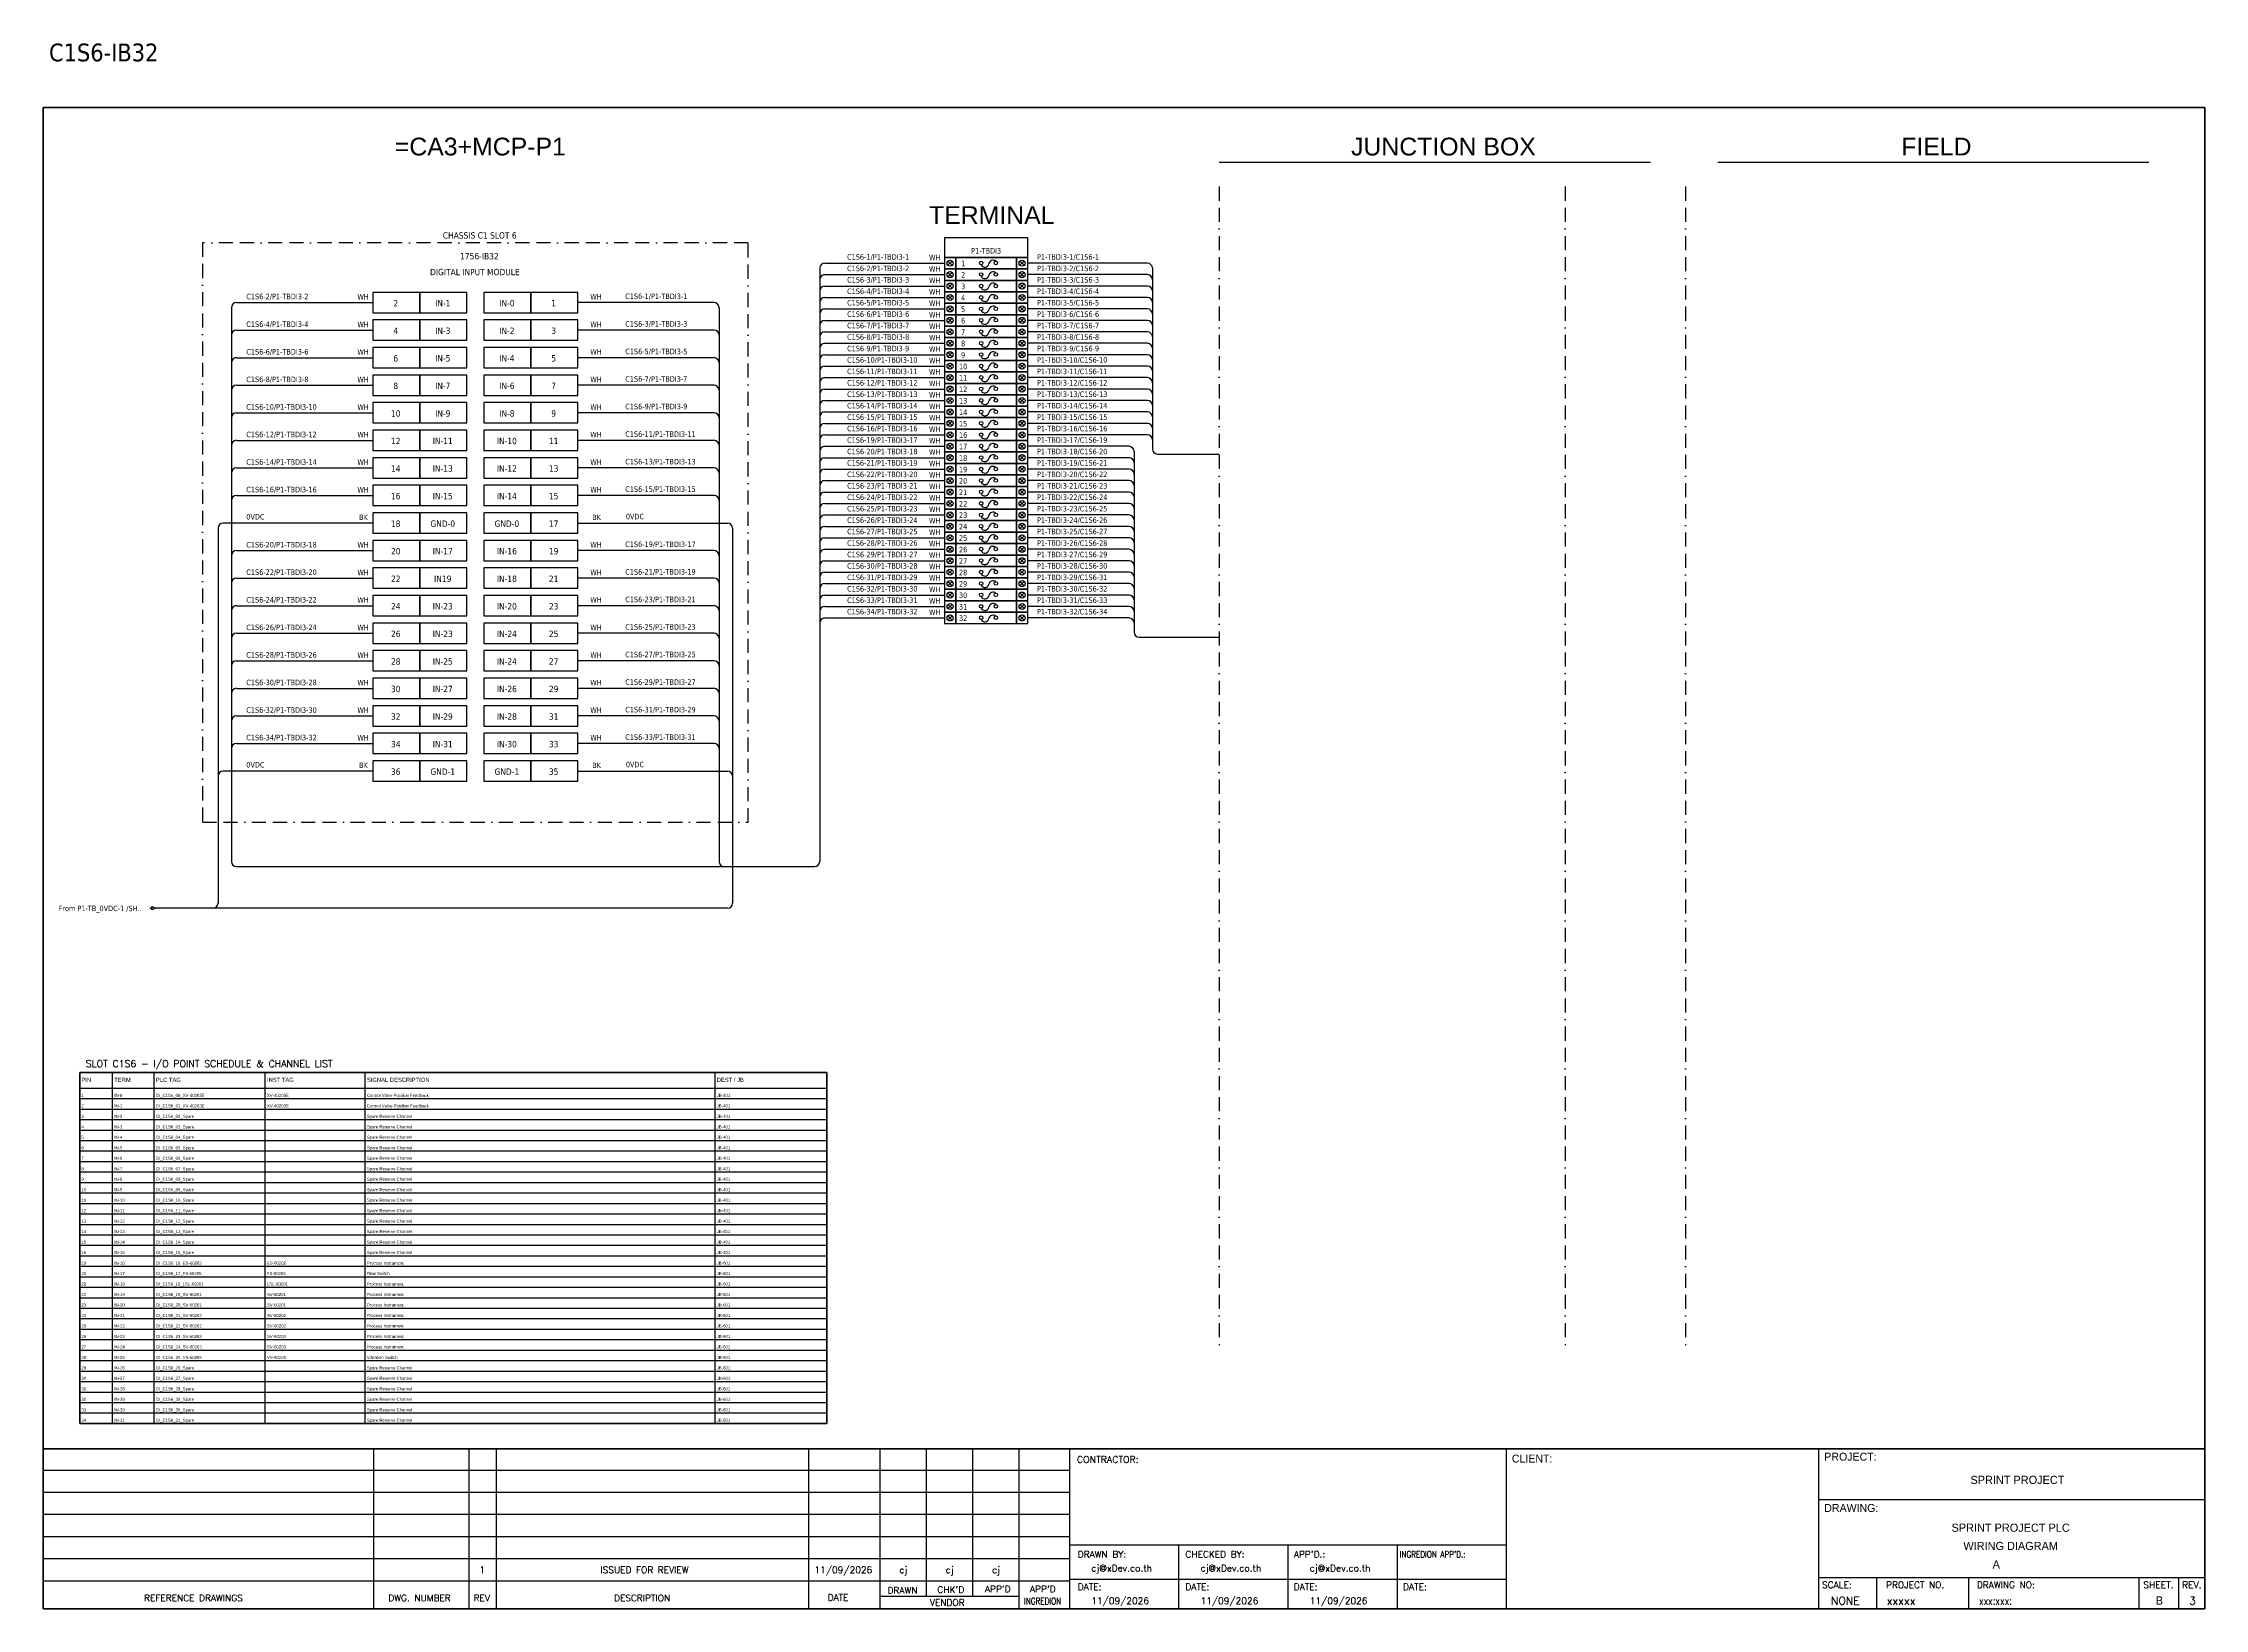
# Model space of a CAD drawing. Header units: millimetres. Extents: x 0 to 62600, y 0 to 14837.
# Drawn here: x 25160 to 29053, y 12017 to 14837 of the extents above; entities that cross this region are included whole.
import ezdxf
from ezdxf.enums import TextEntityAlignment as Align

# ---------------------------------------------------------------- set-up
doc = ezdxf.new("R2010")
doc.units = ezdxf.units.MM
doc.linetypes.add('BORDERX2', pattern=[88.9, 25.4, -12.7, 25.4, -12.7, 0, -12.7])
for name, color, linetype in [('GT_1', 9, 'Continuous'), ('HELPPOINT', 7, 'Continuous'), ('MEMBER', 7, 'Continuous'), ('VECTORS', 7, 'Continuous'), ('x01001-FrameArea', 2, 'BORDERX2')]:
    doc.layers.add(name, color=color, linetype=linetype)
for name, color, linetype, lineweight in [('IE-EQUIP', 253, 'Continuous', 25), ('IE-WIRE', 7, 'Continuous', 25), ('power', 7, 'Continuous', 25)]:
    doc.layers.add(name, color=color, linetype=linetype, lineweight=lineweight)
doc.styles.add('HTX11', font='O8111901')
doc.styles.add('ROMANS', font='romans.shx', dxfattribs={"width": 0.85, "height": 25})
doc.styles.get("Standard").update_dxf_attribs({"font": 'arial.ttf'})
doc.styles.add('Tahoma', font='')
doc.styles.get('Tahoma').set_extended_font_data('Tahoma')

# ---------------------------------------------------------------- blocks, each defined once
blk = doc.blocks.new('xTerminal_fr_to')
at = {"layer": 'VECTORS', "color": 1, "true_color": 0xff0000}
for p, q in [((-11.3, 0), (-7.8, 0)), ((-7.8, 2.8), (0, 0)), ((-7.8, -2.8), (-7.8, 2.8)), ((-7.8, 2.8), (0, 0)), ((-7.8, 2.8), (-7.8, -2.8)), ((0, 0), (-7.8, -2.8)), ((0, 0), (-7.8, -2.8))]:
    blk.add_line(p, q, dxfattribs=at)

msp = doc.modelspace()

# ---------------------------------------------------------------- linework, layer by layer
for p, q in [((27278, 14622.5), (28054.8, 14622.5)), ((28175.8, 14622.5), (28952.6, 14622.5))]:
    msp.add_line(p, q)
at = {"color": 1, "ltscale": 25.4}
for p, q in [((26797, 14444.4), (26789.4, 14436.7)), ((26789.4, 14444.4), (26797, 14436.7)), ((26919.1, 14444.4), (26926.8, 14436.7)), ((26926.8, 14444.4), (26919.1, 14436.7)), ((26797, 14423.8), (26789.4, 14416.1)), ((26789.4, 14423.8), (26797, 14416.1)), ((26919.1, 14423.8), (26926.8, 14416.1)), ((26926.8, 14423.8), (26919.1, 14416.1)), ((26797, 14403.2), (26789.4, 14395.5)), ((26789.4, 14403.2), (26797, 14395.5)), ((26797, 14382.5), (26789.4, 14374.9)), ((26789.4, 14382.5), (26797, 14374.9)), ((26919.1, 14403.2), (26926.8, 14395.5)), ((26926.8, 14403.2), (26919.1, 14395.5)), ((26919.1, 14382.5), (26926.8, 14374.9)), ((26926.8, 14382.5), (26919.1, 14374.9)), ((26797, 14361.9), (26789.4, 14354.3)), ((26789.4, 14361.9), (26797, 14354.3)), ((26797, 14341.3), (26789.4, 14333.7)), ((26789.4, 14341.3), (26797, 14333.7)), ((26919.1, 14361.9), (26926.8, 14354.3)), ((26926.8, 14361.9), (26919.1, 14354.3)), ((26919.1, 14341.3), (26926.8, 14333.7)), ((26926.8, 14341.3), (26919.1, 14333.7)), ((26797, 14320.7), (26789.4, 14313)), ((26789.4, 14320.7), (26797, 14313)), ((26797, 14300.1), (26789.4, 14292.4)), ((26789.4, 14300.1), (26797, 14292.4)), ((26919.1, 14320.7), (26926.8, 14313)), ((26926.8, 14320.7), (26919.1, 14313)), ((26919.1, 14300.1), (26926.8, 14292.4)), ((26926.8, 14300.1), (26919.1, 14292.4)), ((26797, 14279.5), (26789.4, 14271.8)), ((26789.4, 14279.5), (26797, 14271.8)), ((26797, 14258.9), (26789.4, 14251.2)), ((26789.4, 14258.9), (26797, 14251.2)), ((26919.1, 14279.5), (26926.8, 14271.8)), ((26926.8, 14279.5), (26919.1, 14271.8)), ((26919.1, 14258.9), (26926.8, 14251.2)), ((26926.8, 14258.9), (26919.1, 14251.2)), ((26797, 14238.3), (26789.4, 14230.6)), ((26789.4, 14238.3), (26797, 14230.6)), ((26797, 14217.7), (26789.4, 14210)), ((26789.4, 14217.7), (26797, 14210)), ((26919.1, 14238.3), (26926.8, 14230.6)), ((26926.8, 14238.3), (26919.1, 14230.6)), ((26919.1, 14217.7), (26926.8, 14210)), ((26926.8, 14217.7), (26919.1, 14210)), ((26797, 14197), (26789.4, 14189.4)), ((26789.4, 14197), (26797, 14189.4)), ((26797, 14176.4), (26789.4, 14168.8)), ((26789.4, 14176.4), (26797, 14168.8)), ((26919.1, 14197), (26926.8, 14189.4)), ((26926.8, 14197), (26919.1, 14189.4)), ((26919.1, 14176.4), (26926.8, 14168.8)), ((26926.8, 14176.4), (26919.1, 14168.8)), ((26797, 14155.8), (26789.4, 14148.1)), ((26789.4, 14155.8), (26797, 14148.1)), ((26797, 14135.2), (26789.4, 14127.5)), ((26789.4, 14135.2), (26797, 14127.5)), ((26919.1, 14155.8), (26926.8, 14148.1)), ((26926.8, 14155.8), (26919.1, 14148.1)), ((26919.1, 14135.2), (26926.8, 14127.5)), ((26926.8, 14135.2), (26919.1, 14127.5)), ((26797, 14114.6), (26789.4, 14106.9)), ((26789.4, 14114.6), (26797, 14106.9)), ((26797, 14094), (26789.4, 14086.3)), ((26789.4, 14094), (26797, 14086.3)), ((26919.1, 14114.6), (26926.8, 14106.9)), ((26926.8, 14114.6), (26919.1, 14106.9)), ((26919.1, 14094), (26926.8, 14086.3)), ((26926.8, 14094), (26919.1, 14086.3)), ((26797, 14073.4), (26789.4, 14065.7)), ((26789.4, 14073.4), (26797, 14065.7)), ((26919.1, 14073.4), (26926.8, 14065.7)), ((26926.8, 14073.4), (26919.1, 14065.7)), ((26797, 14052.8), (26789.4, 14045.1)), ((26789.4, 14052.8), (26797, 14045.1)), ((26797, 14032.1), (26789.4, 14024.5)), ((26789.4, 14032.1), (26797, 14024.5)), ((26919.1, 14052.8), (26926.8, 14045.1)), ((26926.8, 14052.8), (26919.1, 14045.1)), ((26919.1, 14032.1), (26926.8, 14024.5)), ((26926.8, 14032.1), (26919.1, 14024.5)), ((26797, 14011.5), (26789.4, 14003.9)), ((26789.4, 14011.5), (26797, 14003.9)), ((26797, 13990.9), (26789.4, 13983.3)), ((26789.4, 13990.9), (26797, 13983.3)), ((26919.1, 14011.5), (26926.8, 14003.9)), ((26926.8, 14011.5), (26919.1, 14003.9)), ((26919.1, 13990.9), (26926.8, 13983.3)), ((26926.8, 13990.9), (26919.1, 13983.3)), ((26797, 13970.3), (26789.4, 13962.6)), ((26789.4, 13970.3), (26797, 13962.6)), ((26797, 13949.7), (26789.4, 13942)), ((26789.4, 13949.7), (26797, 13942)), ((26919.1, 13970.3), (26926.8, 13962.6)), ((26926.8, 13970.3), (26919.1, 13962.6)), ((26919.1, 13949.7), (26926.8, 13942)), ((26926.8, 13949.7), (26919.1, 13942)), ((26797, 13929.1), (26789.4, 13921.4)), ((26789.4, 13929.1), (26797, 13921.4)), ((26797, 13908.5), (26789.4, 13900.8)), ((26789.4, 13908.5), (26797, 13900.8)), ((26919.1, 13929.1), (26926.8, 13921.4)), ((26926.8, 13929.1), (26919.1, 13921.4)), ((26919.1, 13908.5), (26926.8, 13900.8)), ((26926.8, 13908.5), (26919.1, 13900.8)), ((26797, 13887.9), (26789.4, 13880.2)), ((26789.4, 13887.9), (26797, 13880.2)), ((26797, 13867.3), (26789.4, 13859.6)), ((26789.4, 13867.3), (26797, 13859.6)), ((26919.1, 13887.9), (26926.8, 13880.2)), ((26926.8, 13887.9), (26919.1, 13880.2)), ((26919.1, 13867.3), (26926.8, 13859.6)), ((26926.8, 13867.3), (26919.1, 13859.6)), ((26797, 13846.6), (26789.4, 13839)), ((26789.4, 13846.6), (26797, 13839)), ((26797, 13826), (26789.4, 13818.4)), ((26789.4, 13826), (26797, 13818.4)), ((26919.1, 13846.6), (26926.8, 13839)), ((26926.8, 13846.6), (26919.1, 13839)), ((26919.1, 13826), (26926.8, 13818.4)), ((26926.8, 13826), (26919.1, 13818.4)), ((26797, 13805.4), (26789.4, 13797.7)), ((26789.4, 13805.4), (26797, 13797.7)), ((26919.1, 13805.4), (26926.8, 13797.7)), ((26926.8, 13805.4), (26919.1, 13797.7))]:
    msp.add_line(p, q, dxfattribs=at)
at = {"color": 7}
for p, q in [((25284.8, 12350.7), (25284.8, 12982.8)), ((25359.8, 12350.7), (25359.8, 12982.8)), ((25559.8, 12350.7), (25559.8, 12982.8)), ((25739.8, 12350.7), (25739.8, 12982.8)), ((26369.8, 12350.7), (26369.8, 12982.8)), ((25225.5, 12954.8), (26571.3, 12954.8))]:
    msp.add_line(p, q, dxfattribs=at)
at = {"color": 8}
for p, q in [((25225.5, 12935.9), (26571.3, 12935.9)), ((25225.5, 12917), (26571.3, 12917)), ((25225.5, 12898.1), (26571.3, 12898.1)), ((25225.5, 12879.2), (26571.3, 12879.2)), ((25225.5, 12860.4), (26571.3, 12860.4)), ((25225.5, 12841.5), (26571.3, 12841.5)), ((25225.5, 12822.6), (26571.3, 12822.6)), ((25225.5, 12803.7), (26571.3, 12803.7)), ((25225.5, 12784.9), (26571.3, 12784.9)), ((25225.5, 12766), (26571.3, 12766)), ((25225.5, 12747.1), (26571.3, 12747.1)), ((25225.5, 12728.2), (26571.3, 12728.2)), ((25225.5, 12709.3), (26571.3, 12709.3)), ((25225.5, 12690.5), (26571.3, 12690.5)), ((25225.5, 12671.6), (26571.3, 12671.6)), ((25225.5, 12652.7), (26571.3, 12652.7)), ((25225.5, 12633.8), (26571.3, 12633.8)), ((25225.5, 12615), (26571.3, 12615)), ((25225.5, 12596.1), (26571.3, 12596.1)), ((25225.5, 12577.2), (26571.3, 12577.2)), ((25225.5, 12558.3), (26571.3, 12558.3)), ((25225.5, 12539.4), (26571.3, 12539.4)), ((25225.5, 12520.6), (26571.3, 12520.6)), ((25225.5, 12501.7), (26571.3, 12501.7)), ((25225.5, 12482.8), (26571.3, 12482.8)), ((25225.5, 12463.9), (26571.3, 12463.9)), ((25225.5, 12445), (26571.3, 12445)), ((25225.5, 12426.2), (26571.3, 12426.2)), ((25225.5, 12407.3), (26571.3, 12407.3)), ((25225.5, 12388.4), (26571.3, 12388.4)), ((25225.5, 12369.5), (26571.3, 12369.5))]:
    msp.add_line(p, q, dxfattribs=at)
at = {"color": 4}
for p, q in [((28462.1, 12073), (28462.1, 12016.9)), ((28627.4, 12073), (28627.4, 12016.9))]:
    msp.add_line(p, q, dxfattribs=at)
at = {"color": 4, "ltscale": 0.5}
for p, q in [((28934.5, 12073), (28934.5, 12016.9)), ((28934.5, 12073), (28934.5, 12016.9)), ((29005.7, 12073), (29005.7, 12016.9)), ((29005.7, 12073), (29005.7, 12016.9))]:
    msp.add_line(p, q, dxfattribs=at)
at = {"color": 4, "ltscale": 25.4}
msp.add_lwpolyline([(26782.9, 14450.9), (26933.2, 14450.9), (26933.2, 14486.1), (26782.9, 14486.1)], close=True, dxfattribs=at)
at = {"color": 1, "ltscale": 25.4}
for points in [[(26782.9, 14430.2), (26803.5, 14430.2), (26803.5, 14450.9), (26782.9, 14450.9)], [(26803.5, 14430.2), (26912.6, 14430.2), (26912.6, 14450.9), (26803.5, 14450.9)], [(26912.6, 14430.2), (26933.2, 14430.2), (26933.2, 14450.9), (26912.6, 14450.9)], [(26782.9, 14409.6), (26803.5, 14409.6), (26803.5, 14430.2), (26782.9, 14430.2)], [(26782.9, 14389), (26803.5, 14389), (26803.5, 14409.6), (26782.9, 14409.6)], [(26803.5, 14409.6), (26912.6, 14409.6), (26912.6, 14430.2), (26803.5, 14430.2)], [(26803.5, 14389), (26912.6, 14389), (26912.6, 14409.6), (26803.5, 14409.6)], [(26912.6, 14409.6), (26933.2, 14409.6), (26933.2, 14430.2), (26912.6, 14430.2)], [(26912.6, 14389), (26933.2, 14389), (26933.2, 14409.6), (26912.6, 14409.6)], [(26782.9, 14368.4), (26803.5, 14368.4), (26803.5, 14389), (26782.9, 14389)], [(26782.9, 14347.8), (26803.5, 14347.8), (26803.5, 14368.4), (26782.9, 14368.4)], [(26803.5, 14368.4), (26912.6, 14368.4), (26912.6, 14389), (26803.5, 14389)], [(26803.5, 14347.8), (26912.6, 14347.8), (26912.6, 14368.4), (26803.5, 14368.4)], [(26912.6, 14368.4), (26933.2, 14368.4), (26933.2, 14389), (26912.6, 14389)], [(26912.6, 14347.8), (26933.2, 14347.8), (26933.2, 14368.4), (26912.6, 14368.4)], [(26782.9, 14327.2), (26803.5, 14327.2), (26803.5, 14347.8), (26782.9, 14347.8)], [(26803.5, 14327.2), (26912.6, 14327.2), (26912.6, 14347.8), (26803.5, 14347.8)], [(26912.6, 14327.2), (26933.2, 14327.2), (26933.2, 14347.8), (26912.6, 14347.8)], [(26782.9, 14306.6), (26803.5, 14306.6), (26803.5, 14327.2), (26782.9, 14327.2)], [(26782.9, 14286), (26803.5, 14286), (26803.5, 14306.6), (26782.9, 14306.6)], [(26803.5, 14306.6), (26912.6, 14306.6), (26912.6, 14327.2), (26803.5, 14327.2)], [(26803.5, 14286), (26912.6, 14286), (26912.6, 14306.6), (26803.5, 14306.6)], [(26912.6, 14306.6), (26933.2, 14306.6), (26933.2, 14327.2), (26912.6, 14327.2)], [(26912.6, 14286), (26933.2, 14286), (26933.2, 14306.6), (26912.6, 14306.6)], [(26782.9, 14265.3), (26803.5, 14265.3), (26803.5, 14286), (26782.9, 14286)], [(26782.9, 14244.7), (26803.5, 14244.7), (26803.5, 14265.3), (26782.9, 14265.3)], [(26803.5, 14265.3), (26912.6, 14265.3), (26912.6, 14286), (26803.5, 14286)], [(26803.5, 14244.7), (26912.6, 14244.7), (26912.6, 14265.3), (26803.5, 14265.3)], [(26912.6, 14265.3), (26933.2, 14265.3), (26933.2, 14286), (26912.6, 14286)], [(26912.6, 14244.7), (26933.2, 14244.7), (26933.2, 14265.3), (26912.6, 14265.3)], [(26782.9, 14224.1), (26803.5, 14224.1), (26803.5, 14244.7), (26782.9, 14244.7)], [(26782.9, 14203.5), (26803.5, 14203.5), (26803.5, 14224.1), (26782.9, 14224.1)], [(26803.5, 14224.1), (26912.6, 14224.1), (26912.6, 14244.7), (26803.5, 14244.7)], [(26803.5, 14203.5), (26912.6, 14203.5), (26912.6, 14224.1), (26803.5, 14224.1)], [(26912.6, 14224.1), (26933.2, 14224.1), (26933.2, 14244.7), (26912.6, 14244.7)], [(26912.6, 14203.5), (26933.2, 14203.5), (26933.2, 14224.1), (26912.6, 14224.1)], [(26782.9, 14182.9), (26803.5, 14182.9), (26803.5, 14203.5), (26782.9, 14203.5)], [(26782.9, 14162.3), (26803.5, 14162.3), (26803.5, 14182.9), (26782.9, 14182.9)], [(26803.5, 14182.9), (26912.6, 14182.9), (26912.6, 14203.5), (26803.5, 14203.5)], [(26803.5, 14162.3), (26912.6, 14162.3), (26912.6, 14182.9), (26803.5, 14182.9)], [(26912.6, 14182.9), (26933.2, 14182.9), (26933.2, 14203.5), (26912.6, 14203.5)], [(26912.6, 14162.3), (26933.2, 14162.3), (26933.2, 14182.9), (26912.6, 14182.9)], [(26782.9, 14141.7), (26803.5, 14141.7), (26803.5, 14162.3), (26782.9, 14162.3)], [(26782.9, 14121.1), (26803.5, 14121.1), (26803.5, 14141.7), (26782.9, 14141.7)], [(26803.5, 14141.7), (26912.6, 14141.7), (26912.6, 14162.3), (26803.5, 14162.3)], [(26803.5, 14121.1), (26912.6, 14121.1), (26912.6, 14141.7), (26803.5, 14141.7)], [(26912.6, 14141.7), (26933.2, 14141.7), (26933.2, 14162.3), (26912.6, 14162.3)], [(26912.6, 14121.1), (26933.2, 14121.1), (26933.2, 14141.7), (26912.6, 14141.7)], [(26782.9, 14100.5), (26803.5, 14100.5), (26803.5, 14121.1), (26782.9, 14121.1)], [(26782.9, 14079.8), (26803.5, 14079.8), (26803.5, 14100.5), (26782.9, 14100.5)], [(26803.5, 14100.5), (26912.6, 14100.5), (26912.6, 14121.1), (26803.5, 14121.1)], [(26803.5, 14079.8), (26912.6, 14079.8), (26912.6, 14100.5), (26803.5, 14100.5)], [(26912.6, 14100.5), (26933.2, 14100.5), (26933.2, 14121.1), (26912.6, 14121.1)], [(26912.6, 14079.8), (26933.2, 14079.8), (26933.2, 14100.5), (26912.6, 14100.5)], [(26782.9, 14059.2), (26803.5, 14059.2), (26803.5, 14079.8), (26782.9, 14079.8)], [(26782.9, 14038.6), (26803.5, 14038.6), (26803.5, 14059.2), (26782.9, 14059.2)], [(26803.5, 14059.2), (26912.6, 14059.2), (26912.6, 14079.8), (26803.5, 14079.8)], [(26803.5, 14038.6), (26912.6, 14038.6), (26912.6, 14059.2), (26803.5, 14059.2)], [(26912.6, 14059.2), (26933.2, 14059.2), (26933.2, 14079.8), (26912.6, 14079.8)], [(26912.6, 14038.6), (26933.2, 14038.6), (26933.2, 14059.2), (26912.6, 14059.2)], [(26782.9, 14018), (26803.5, 14018), (26803.5, 14038.6), (26782.9, 14038.6)], [(26782.9, 13997.4), (26803.5, 13997.4), (26803.5, 14018), (26782.9, 14018)], [(26803.5, 14018), (26912.6, 14018), (26912.6, 14038.6), (26803.5, 14038.6)], [(26803.5, 13997.4), (26912.6, 13997.4), (26912.6, 14018), (26803.5, 14018)], [(26912.6, 14018), (26933.2, 14018), (26933.2, 14038.6), (26912.6, 14038.6)], [(26912.6, 13997.4), (26933.2, 13997.4), (26933.2, 14018), (26912.6, 14018)], [(26782.9, 13976.8), (26803.5, 13976.8), (26803.5, 13997.4), (26782.9, 13997.4)], [(26803.5, 13976.8), (26912.6, 13976.8), (26912.6, 13997.4), (26803.5, 13997.4)], [(26912.6, 13976.8), (26933.2, 13976.8), (26933.2, 13997.4), (26912.6, 13997.4)], [(26782.9, 13956.2), (26803.5, 13956.2), (26803.5, 13976.8), (26782.9, 13976.8)], [(26782.9, 13935.6), (26803.5, 13935.6), (26803.5, 13956.2), (26782.9, 13956.2)], [(26803.5, 13956.2), (26912.6, 13956.2), (26912.6, 13976.8), (26803.5, 13976.8)], [(26803.5, 13935.6), (26912.6, 13935.6), (26912.6, 13956.2), (26803.5, 13956.2)], [(26912.6, 13956.2), (26933.2, 13956.2), (26933.2, 13976.8), (26912.6, 13976.8)], [(26912.6, 13935.6), (26933.2, 13935.6), (26933.2, 13956.2), (26912.6, 13956.2)], [(26782.9, 13914.9), (26803.5, 13914.9), (26803.5, 13935.6), (26782.9, 13935.6)], [(26782.9, 13894.3), (26803.5, 13894.3), (26803.5, 13914.9), (26782.9, 13914.9)], [(26803.5, 13914.9), (26912.6, 13914.9), (26912.6, 13935.6), (26803.5, 13935.6)], [(26803.5, 13894.3), (26912.6, 13894.3), (26912.6, 13914.9), (26803.5, 13914.9)], [(26912.6, 13914.9), (26933.2, 13914.9), (26933.2, 13935.6), (26912.6, 13935.6)], [(26912.6, 13894.3), (26933.2, 13894.3), (26933.2, 13914.9), (26912.6, 13914.9)], [(26782.9, 13873.7), (26803.5, 13873.7), (26803.5, 13894.3), (26782.9, 13894.3)], [(26782.9, 13853.1), (26803.5, 13853.1), (26803.5, 13873.7), (26782.9, 13873.7)], [(26803.5, 13873.7), (26912.6, 13873.7), (26912.6, 13894.3), (26803.5, 13894.3)], [(26803.5, 13853.1), (26912.6, 13853.1), (26912.6, 13873.7), (26803.5, 13873.7)], [(26912.6, 13873.7), (26933.2, 13873.7), (26933.2, 13894.3), (26912.6, 13894.3)], [(26912.6, 13853.1), (26933.2, 13853.1), (26933.2, 13873.7), (26912.6, 13873.7)], [(26782.9, 13832.5), (26803.5, 13832.5), (26803.5, 13853.1), (26782.9, 13853.1)], [(26782.9, 13811.9), (26803.5, 13811.9), (26803.5, 13832.5), (26782.9, 13832.5)], [(26803.5, 13832.5), (26912.6, 13832.5), (26912.6, 13853.1), (26803.5, 13853.1)], [(26803.5, 13811.9), (26912.6, 13811.9), (26912.6, 13832.5), (26803.5, 13832.5)], [(26912.6, 13832.5), (26933.2, 13832.5), (26933.2, 13853.1), (26912.6, 13853.1)], [(26912.6, 13811.9), (26933.2, 13811.9), (26933.2, 13832.5), (26912.6, 13832.5)], [(26782.9, 13791.3), (26803.5, 13791.3), (26803.5, 13811.9), (26782.9, 13811.9)], [(26803.5, 13791.3), (26912.6, 13791.3), (26912.6, 13811.9), (26803.5, 13811.9)], [(26912.6, 13791.3), (26933.2, 13791.3), (26933.2, 13811.9), (26912.6, 13811.9)]]:
    msp.add_lwpolyline(points, close=True, dxfattribs=at)
at = {"color": 7}
msp.add_lwpolyline([(25225.5, 12350.7), (26571.3, 12350.7), (26571.3, 12982.8), (25225.5, 12982.8), (25225.5, 12350.7)], dxfattribs=at)
msp.add_lwpolyline([(25225.5, 12982.7), (26571.3, 12982.7), (26571.3, 12350.6), (25225.5, 12350.6)], close=True)
at = {"color": 1, "ltscale": 25.4}
for centre in [(26793.2, 14440.5), (26922.9, 14440.5), (26793.2, 14419.9), (26922.9, 14419.9), (26793.2, 14399.3), (26793.2, 14378.7), (26922.9, 14399.3), (26922.9, 14378.7), (26793.2, 14358.1), (26793.2, 14337.5), (26922.9, 14358.1), (26922.9, 14337.5), (26793.2, 14316.9), (26793.2, 14296.3), (26922.9, 14316.9), (26922.9, 14296.3), (26793.2, 14275.7), (26793.2, 14255), (26922.9, 14275.7), (26922.9, 14255), (26793.2, 14234.4), (26793.2, 14213.8), (26922.9, 14234.4), (26922.9, 14213.8), (26793.2, 14193.2), (26793.2, 14172.6), (26922.9, 14193.2), (26922.9, 14172.6), (26793.2, 14152), (26793.2, 14131.4), (26922.9, 14152), (26922.9, 14131.4), (26793.2, 14110.8), (26793.2, 14090.1), (26922.9, 14110.8), (26922.9, 14090.1), (26793.2, 14069.5), (26922.9, 14069.5), (26793.2, 14048.9), (26793.2, 14028.3), (26922.9, 14048.9), (26922.9, 14028.3), (26793.2, 14007.7), (26793.2, 13987.1), (26922.9, 14007.7), (26922.9, 13987.1), (26793.2, 13966.5), (26793.2, 13945.9), (26922.9, 13966.5), (26922.9, 13945.9), (26793.2, 13925.3), (26793.2, 13904.6), (26922.9, 13925.3), (26922.9, 13904.6), (26793.2, 13884), (26793.2, 13863.4), (26922.9, 13884), (26922.9, 13863.4), (26793.2, 13842.8), (26793.2, 13822.2), (26922.9, 13842.8), (26922.9, 13822.2), (26793.2, 13801.6), (26922.9, 13801.6)]:
    msp.add_circle(centre, 5.42, dxfattribs=at)
at = {"layer": 'GT_1', "color": 4}
for p, q in [((25755.2, 12016.9), (25755.2, 12305)), ((25927.1, 12016.9), (25927.1, 12305)), ((25976.3, 12016.9), (25976.3, 12305)), ((26538.9, 12016.9), (26538.9, 12305)), ((26667.2, 12016.9), (26667.2, 12305)), ((26750.8, 12038.7), (26750.8, 12305)), ((26834.3, 12038.7), (26834.3, 12305)), ((26917.6, 12016.9), (26917.6, 12305)), ((27008.6, 12016.9), (27008.6, 12305)), ((27795.6, 12016.9), (27795.6, 12305)), ((28357.9, 12016.9), (28357.9, 12305)), ((28357.9, 12016.9), (28357.9, 12305)), ((28357.9, 12016.9), (28357.9, 12305)), ((27008.6, 12266.2), (25159.8, 12266.2)), ((27008.6, 12226.4), (25159.8, 12226.4)), ((27008.6, 12186.4), (25159.8, 12186.4)), ((27008.6, 12146.5), (25159.8, 12146.5)), ((27795.6, 12131.2), (27008.6, 12131.2)), ((27205.4, 12016.9), (27205.4, 12131.2)), ((27402.1, 12016.9), (27402.1, 12131.2)), ((27598.9, 12016.9), (27598.9, 12131.2)), ((27008.6, 12106.6), (25159.8, 12106.6)), ((27795.6, 12069.7), (27008.6, 12069.7)), ((28357.9, 12073), (29053.1, 12073)), ((27008.5, 12066.7), (25159.8, 12066.7)), ((26917.6, 12038.7), (26667.2, 12038.7))]:
    msp.add_line(p, q, dxfattribs=at)
at = {"layer": 'HELPPOINT', "color": 4, "lineweight": 35}
for p, q in [((25159.8, 12016.9), (25159.8, 14721.1)), ((25159.8, 14721.1), (29053.1, 14721.1)), ((25159.8, 12016.9), (25159.8, 14721.1)), ((25159.8, 14721.1), (29053.1, 14721.1)), ((29053.1, 14721.1), (29053.1, 12016.9)), ((29053.1, 14721.1), (29053.1, 12016.9)), ((29053.1, 12016.9), (25159.8, 12016.9)), ((29053.1, 12016.9), (25159.8, 12016.9))]:
    msp.add_line(p, q, dxfattribs=at)
at = {"layer": 'HELPPOINT', "color": 4}
for p, q in [((28357.9, 12213.4), (29053.1, 12213.4)), ((28357.9, 12213.4), (29053.1, 12213.4)), ((28357.9, 12073), (29053.1, 12073))]:
    msp.add_line(p, q, dxfattribs=at)
at = {"layer": 'IE-EQUIP', "linetype": 'Continuous', "ltscale": 25.4}
for points in [[(25753.2, 14351.3), (25837.9, 14351.3), (25837.9, 14388), (25753.2, 14388)], [(25837.9, 14351.3), (25922.5, 14351.3), (25922.5, 14388), (25837.9, 14388)], [(25953.4, 14351.3), (26038, 14351.3), (26038, 14388), (25953.4, 14388)], [(26038, 14351.3), (26122.7, 14351.3), (26122.7, 14388), (26038, 14388)], [(25753.2, 14301.6), (25837.9, 14301.6), (25837.9, 14338.3), (25753.2, 14338.3)], [(25837.9, 14301.6), (25922.5, 14301.6), (25922.5, 14338.3), (25837.9, 14338.3)], [(25953.4, 14301.6), (26038, 14301.6), (26038, 14338.3), (25953.4, 14338.3)], [(26038, 14301.6), (26122.7, 14301.6), (26122.7, 14338.3), (26038, 14338.3)], [(25753.2, 14252), (25837.9, 14252), (25837.9, 14288.7), (25753.2, 14288.7)], [(25837.9, 14252), (25922.5, 14252), (25922.5, 14288.7), (25837.9, 14288.7)], [(25953.4, 14252), (26038, 14252), (26038, 14288.7), (25953.4, 14288.7)], [(26038, 14252), (26122.7, 14252), (26122.7, 14288.7), (26038, 14288.7)], [(25753.2, 14202.4), (25837.9, 14202.4), (25837.9, 14239.1), (25753.2, 14239.1)], [(25837.9, 14202.4), (25922.5, 14202.4), (25922.5, 14239.1), (25837.9, 14239.1)], [(25953.4, 14202.4), (26038, 14202.4), (26038, 14239.1), (25953.4, 14239.1)], [(26038, 14202.4), (26122.7, 14202.4), (26122.7, 14239.1), (26038, 14239.1)], [(25753.2, 14152.7), (25837.9, 14152.7), (25837.9, 14189.4), (25753.2, 14189.4)], [(25837.9, 14152.7), (25922.5, 14152.7), (25922.5, 14189.4), (25837.9, 14189.4)], [(25953.4, 14152.7), (26038, 14152.7), (26038, 14189.4), (25953.4, 14189.4)], [(26038, 14152.7), (26122.7, 14152.7), (26122.7, 14189.4), (26038, 14189.4)], [(25753.2, 14103.1), (25837.9, 14103.1), (25837.9, 14139.8), (25753.2, 14139.8)], [(25837.9, 14103.1), (25922.5, 14103.1), (25922.5, 14139.8), (25837.9, 14139.8)], [(25953.4, 14103.1), (26038, 14103.1), (26038, 14139.8), (25953.4, 14139.8)], [(26038, 14103.1), (26122.7, 14103.1), (26122.7, 14139.8), (26038, 14139.8)], [(25753.2, 14053.5), (25837.9, 14053.5), (25837.9, 14090.2), (25753.2, 14090.2)], [(25837.9, 14053.5), (25922.5, 14053.5), (25922.5, 14090.2), (25837.9, 14090.2)], [(25953.4, 14053.5), (26038, 14053.5), (26038, 14090.2), (25953.4, 14090.2)], [(26038, 14053.5), (26122.7, 14053.5), (26122.7, 14090.2), (26038, 14090.2)], [(25753.2, 14003.8), (25837.9, 14003.8), (25837.9, 14040.5), (25753.2, 14040.5)], [(25837.9, 14003.8), (25922.5, 14003.8), (25922.5, 14040.5), (25837.9, 14040.5)], [(25953.4, 14003.8), (26038, 14003.8), (26038, 14040.5), (25953.4, 14040.5)], [(26038, 14003.8), (26122.7, 14003.8), (26122.7, 14040.5), (26038, 14040.5)], [(25753.2, 13954.2), (25837.9, 13954.2), (25837.9, 13990.9), (25753.2, 13990.9)], [(25837.9, 13954.2), (25922.5, 13954.2), (25922.5, 13990.9), (25837.9, 13990.9)], [(25953.4, 13954.2), (26038, 13954.2), (26038, 13990.9), (25953.4, 13990.9)], [(26038, 13954.2), (26122.7, 13954.2), (26122.7, 13990.9), (26038, 13990.9)], [(25753.2, 13904.6), (25837.9, 13904.6), (25837.9, 13941.3), (25753.2, 13941.3)], [(25837.9, 13904.6), (25922.5, 13904.6), (25922.5, 13941.3), (25837.9, 13941.3)], [(25953.4, 13904.6), (26038, 13904.6), (26038, 13941.3), (25953.4, 13941.3)], [(26038, 13904.6), (26122.7, 13904.6), (26122.7, 13941.3), (26038, 13941.3)], [(25753.2, 13854.9), (25837.9, 13854.9), (25837.9, 13891.6), (25753.2, 13891.6)], [(25837.9, 13854.9), (25922.5, 13854.9), (25922.5, 13891.6), (25837.9, 13891.6)], [(25953.4, 13854.9), (26038, 13854.9), (26038, 13891.6), (25953.4, 13891.6)], [(26038, 13854.9), (26122.7, 13854.9), (26122.7, 13891.6), (26038, 13891.6)], [(25753.2, 13805.3), (25837.9, 13805.3), (25837.9, 13842), (25753.2, 13842)], [(25837.9, 13805.3), (25922.5, 13805.3), (25922.5, 13842), (25837.9, 13842)], [(25953.4, 13805.3), (26038, 13805.3), (26038, 13842), (25953.4, 13842)], [(26038, 13805.3), (26122.7, 13805.3), (26122.7, 13842), (26038, 13842)], [(25753.2, 13755.7), (25837.9, 13755.7), (25837.9, 13792.4), (25753.2, 13792.4)], [(25837.9, 13755.7), (25922.5, 13755.7), (25922.5, 13792.4), (25837.9, 13792.4)], [(25953.4, 13755.7), (26038, 13755.7), (26038, 13792.4), (25953.4, 13792.4)], [(26038, 13755.7), (26122.7, 13755.7), (26122.7, 13792.4), (26038, 13792.4)], [(25753.2, 13706), (25837.9, 13706), (25837.9, 13742.7), (25753.2, 13742.7)], [(25837.9, 13706), (25922.5, 13706), (25922.5, 13742.7), (25837.9, 13742.7)], [(25953.4, 13706), (26038, 13706), (26038, 13742.7), (25953.4, 13742.7)], [(26038, 13706), (26122.7, 13706), (26122.7, 13742.7), (26038, 13742.7)], [(25753.2, 13656.4), (25837.9, 13656.4), (25837.9, 13693.1), (25753.2, 13693.1)], [(25837.9, 13656.4), (25922.5, 13656.4), (25922.5, 13693.1), (25837.9, 13693.1)], [(25953.4, 13656.4), (26038, 13656.4), (26038, 13693.1), (25953.4, 13693.1)], [(26038, 13656.4), (26122.7, 13656.4), (26122.7, 13693.1), (26038, 13693.1)], [(25753.2, 13606.8), (25837.9, 13606.8), (25837.9, 13643.5), (25753.2, 13643.5)], [(25837.9, 13606.8), (25922.5, 13606.8), (25922.5, 13643.5), (25837.9, 13643.5)], [(25953.4, 13606.8), (26038, 13606.8), (26038, 13643.5), (25953.4, 13643.5)], [(26038, 13606.8), (26122.7, 13606.8), (26122.7, 13643.5), (26038, 13643.5)], [(25753.2, 13557.1), (25837.9, 13557.1), (25837.9, 13593.8), (25753.2, 13593.8)], [(25837.9, 13557.1), (25922.5, 13557.1), (25922.5, 13593.8), (25837.9, 13593.8)], [(25953.4, 13557.1), (26038, 13557.1), (26038, 13593.8), (25953.4, 13593.8)], [(26038, 13557.1), (26122.7, 13557.1), (26122.7, 13593.8), (26038, 13593.8)], [(25753.2, 13507.5), (25837.9, 13507.5), (25837.9, 13544.2), (25753.2, 13544.2)], [(25837.9, 13507.5), (25922.5, 13507.5), (25922.5, 13544.2), (25837.9, 13544.2)], [(25953.4, 13507.5), (26038, 13507.5), (26038, 13544.2), (25953.4, 13544.2)], [(26038, 13507.5), (26122.7, 13507.5), (26122.7, 13544.2), (26038, 13544.2)]]:
    msp.add_lwpolyline(points, close=True, dxfattribs=at)
at = {"layer": 'IE-WIRE', "color": 4, "ltscale": 25.4}
for p, q in [((26558.4, 14431.4), (26558.4, 13363)), ((26567.5, 14440.5), (26782.9, 14440.5)), ((26567.5, 14419.9), (26782.9, 14419.9)), ((27148.6, 14440.5), (26933.2, 14440.5)), ((27148.6, 14419.9), (26933.2, 14419.9)), ((27157.7, 14431.4), (27157.7, 14105.7)), ((25508, 14369.6), (25753.2, 14369.6)), ((26368, 14369.6), (26122.7, 14369.6)), ((26567.5, 14399.3), (26782.9, 14399.3)), ((26567.5, 14378.7), (26782.9, 14378.7)), ((27148.6, 14399.3), (26933.2, 14399.3)), ((27148.6, 14378.7), (26933.2, 14378.7)), ((25498.8, 14360.4), (25498.8, 13363)), ((26377.1, 14360.4), (26377.1, 13363)), ((26567.5, 14358.1), (26782.9, 14358.1)), ((26567.5, 14337.5), (26782.9, 14337.5)), ((27148.6, 14358.1), (26933.2, 14358.1)), ((27148.6, 14337.5), (26933.2, 14337.5)), ((25508, 14320), (25753.2, 14320)), ((26368, 14320), (26122.7, 14320)), ((26567.5, 14316.9), (26782.9, 14316.9)), ((26567.5, 14296.3), (26782.9, 14296.3)), ((27148.6, 14316.9), (26933.2, 14316.9)), ((27148.6, 14296.3), (26933.2, 14296.3)), ((25508, 14270.3), (25753.2, 14270.3)), ((26368, 14270.3), (26122.7, 14270.3)), ((26567.5, 14275.7), (26782.9, 14275.7)), ((26567.5, 14255), (26782.9, 14255)), ((27148.6, 14275.7), (26933.2, 14275.7)), ((27148.6, 14255), (26933.2, 14255)), ((25508, 14220.7), (25753.2, 14220.7)), ((26368, 14220.7), (26122.7, 14220.7)), ((26567.5, 14234.4), (26782.9, 14234.4)), ((26567.5, 14213.8), (26782.9, 14213.8)), ((27148.6, 14234.4), (26933.2, 14234.4)), ((27148.6, 14213.8), (26933.2, 14213.8)), ((26567.5, 14193.2), (26782.9, 14193.2)), ((26567.5, 14172.6), (26782.9, 14172.6)), ((27148.6, 14193.2), (26933.2, 14193.2)), ((27148.6, 14172.6), (26933.2, 14172.6)), ((25508, 14171.1), (25753.2, 14171.1)), ((26368, 14171.1), (26122.7, 14171.1)), ((26567.5, 14152), (26782.9, 14152)), ((27148.6, 14152), (26933.2, 14152)), ((25508, 14121.4), (25753.2, 14121.4)), ((26368, 14121.4), (26122.7, 14121.4)), ((26567.5, 14131.4), (26782.9, 14131.4)), ((26567.5, 14110.8), (26782.9, 14110.8)), ((27148.6, 14131.4), (26933.2, 14131.4)), ((27115.5, 14110.8), (26933.2, 14110.8)), ((27124.6, 14101.6), (27124.6, 13775.9)), ((25508, 14071.8), (25753.2, 14071.8)), ((26368, 14071.8), (26122.7, 14071.8)), ((26567.5, 14090.1), (26782.9, 14090.1)), ((26567.5, 14069.5), (26782.9, 14069.5)), ((27115.5, 14090.1), (26933.2, 14090.1)), ((27115.5, 14069.5), (26933.2, 14069.5)), ((25508, 14022.2), (25753.2, 14022.2)), ((26368, 14022.2), (26122.7, 14022.2)), ((26567.5, 14048.9), (26782.9, 14048.9)), ((26567.5, 14028.3), (26782.9, 14028.3)), ((27115.5, 14048.9), (26933.2, 14048.9)), ((27115.5, 14028.3), (26933.2, 14028.3)), ((26567.5, 14007.7), (26782.9, 14007.7)), ((26567.5, 13987.1), (26782.9, 13987.1)), ((27115.5, 14007.7), (26933.2, 14007.7)), ((27115.5, 13987.1), (26933.2, 13987.1)), ((26567.5, 13966.5), (26782.9, 13966.5)), ((26567.5, 13945.9), (26782.9, 13945.9)), ((27115.5, 13966.5), (26933.2, 13966.5)), ((27115.5, 13945.9), (26933.2, 13945.9)), ((25508, 13922.9), (25753.2, 13922.9)), ((26368, 13922.9), (26122.7, 13922.9)), ((26567.5, 13925.3), (26782.9, 13925.3)), ((26567.5, 13904.6), (26782.9, 13904.6)), ((27115.5, 13925.3), (26933.2, 13925.3)), ((27115.5, 13904.6), (26933.2, 13904.6)), ((25508, 13873.3), (25753.2, 13873.3)), ((26368, 13873.3), (26122.7, 13873.3)), ((26567.5, 13884), (26782.9, 13884)), ((26567.5, 13863.4), (26782.9, 13863.4)), ((27115.5, 13884), (26933.2, 13884)), ((27115.5, 13863.4), (26933.2, 13863.4)), ((25508, 13823.6), (25753.2, 13823.6)), ((26368, 13823.6), (26122.7, 13823.6)), ((26567.5, 13842.8), (26782.9, 13842.8)), ((26567.5, 13822.2), (26782.9, 13822.2)), ((27115.5, 13842.8), (26933.2, 13842.8)), ((27115.5, 13822.2), (26933.2, 13822.2)), ((26567.5, 13801.6), (26782.9, 13801.6)), ((27115.5, 13801.6), (26933.2, 13801.6)), ((25508, 13774), (25753.2, 13774)), ((26368, 13774), (26122.7, 13774)), ((25508, 13724.4), (25753.2, 13724.4)), ((26368, 13724.4), (26122.7, 13724.4)), ((25508, 13674.7), (25753.2, 13674.7)), ((26368, 13674.7), (26122.7, 13674.7)), ((25508, 13625.1), (25753.2, 13625.1)), ((26368, 13625.1), (26122.7, 13625.1)), ((25508, 13575.5), (25753.2, 13575.5)), ((26368, 13575.5), (26122.7, 13575.5))]:
    msp.add_line(p, q, dxfattribs=at)
at = {"layer": 'IE-WIRE', "color": 4}
for p, q in [((27166.7, 14096.7), (27278, 14096.7)), ((27133.6, 13766.9), (27278, 13766.9)), ((25507.9, 13353.9), (26549.2, 13353.9))]:
    msp.add_line(p, q, dxfattribs=at)
at = {"layer": 'IE-WIRE', "color": 7, "ltscale": 25.4}
for p, q in [((25474.7, 13963.4), (25474.7, 13287.8)), ((25753.2, 13972.5), (25483.8, 13972.5)), ((26122.7, 13972.5), (26392.1, 13972.5)), ((26401.2, 13963.4), (26401.2, 13287.8)), ((25753.2, 13525.8), (25483.8, 13525.8)), ((26122.7, 13525.8), (26392.1, 13525.8)), ((26392.3, 13278.8), (25363.2, 13278.8))]:
    msp.add_line(p, q, dxfattribs=at)
at = {"layer": 'IE-WIRE', "color": 4, "ltscale": 25.4}
for centre, radius, start, end in [((26567.5, 14431.4), 9.14, 90, 180), ((26567.5, 14410.8), 9.14, 90, 180), ((27148.6, 14431.4), 9.14, 0, 90), ((27148.6, 14410.8), 9.14, 0, 90), ((25508, 14360.4), 9.17, 90, 180), ((26368, 14360.4), 9.17, 0, 90), ((26567.5, 14390.2), 9.14, 90, 180), ((26567.5, 14369.6), 9.14, 90, 180), ((27148.6, 14390.2), 9.14, 0, 90), ((27148.6, 14369.6), 9.14, 0, 90), ((26567.5, 14349), 9.14, 90, 180), ((26567.5, 14328.3), 9.14, 90, 180), ((27148.6, 14349), 9.14, 0, 90), ((27148.6, 14328.3), 9.14, 0, 90), ((25508, 14310.8), 9.17, 90, 180), ((26368, 14310.8), 9.17, 0, 90), ((26567.5, 14307.7), 9.14, 90, 180), ((26567.5, 14287.1), 9.14, 90, 180), ((27148.6, 14307.7), 9.14, 0, 90), ((27148.6, 14287.1), 9.14, 0, 90), ((25508, 14261.2), 9.17, 90, 180), ((26368, 14261.2), 9.17, 0, 90), ((26567.5, 14266.5), 9.14, 90, 180), ((26567.5, 14245.9), 9.14, 90, 180), ((27148.6, 14266.5), 9.14, 0, 90), ((27148.6, 14245.9), 9.14, 0, 90), ((25508, 14211.5), 9.17, 90, 180), ((26368, 14211.5), 9.17, 0, 90), ((26567.5, 14225.3), 9.14, 90, 180), ((26567.5, 14204.7), 9.14, 90, 180), ((27148.6, 14225.3), 9.14, 0, 90), ((27148.6, 14204.7), 9.14, 0, 90), ((26567.5, 14184.1), 9.14, 90, 180), ((26567.5, 14163.5), 9.14, 90, 180), ((27148.6, 14184.1), 9.14, 0, 90), ((27148.6, 14163.5), 9.14, 0, 90), ((25508, 14161.9), 9.17, 90, 180), ((26368, 14161.9), 9.17, 0, 90), ((26567.5, 14142.8), 9.14, 90, 180), ((27148.6, 14142.8), 9.14, 0, 90), ((25508, 14112.3), 9.17, 90, 180), ((26368, 14112.3), 9.17, 0, 90), ((26567.5, 14122.2), 9.14, 90, 180), ((26567.5, 14101.6), 9.14, 90, 180), ((27115.5, 14101.6), 9.14, 0, 90), ((27148.6, 14122.2), 9.14, 0, 90), ((25508, 14062.6), 9.17, 90, 180), ((26368, 14062.6), 9.17, 0, 90), ((26567.5, 14081), 9.14, 90, 180), ((26567.5, 14060.4), 9.14, 90, 180), ((27115.5, 14081), 9.14, 0, 90), ((27115.5, 14060.4), 9.14, 0, 90), ((25508, 14013), 9.17, 90, 180), ((26368, 14013), 9.17, 0, 90), ((26567.5, 14039.8), 9.14, 90, 180), ((26567.5, 14019.2), 9.14, 90, 180), ((27115.5, 14039.8), 9.14, 0, 90), ((27115.5, 14019.2), 9.14, 0, 90), ((26567.5, 13998.6), 9.14, 90, 180), ((26567.5, 13977.9), 9.14, 90, 180), ((27115.5, 13998.6), 9.14, 0, 90), ((27115.5, 13977.9), 9.14, 0, 90), ((26567.5, 13957.3), 9.14, 90, 180), ((26567.5, 13936.7), 9.14, 90, 180), ((27115.5, 13957.3), 9.14, 0, 90), ((27115.5, 13936.7), 9.14, 0, 90), ((25508, 13913.7), 9.17, 90, 180), ((26368, 13913.7), 9.17, 0, 90), ((26567.5, 13916.1), 9.14, 90, 180), ((26567.5, 13895.5), 9.14, 90, 180), ((27115.5, 13916.1), 9.14, 0, 90), ((27115.5, 13895.5), 9.14, 0, 90), ((25508, 13864.1), 9.17, 90, 180), ((26368, 13864.1), 9.17, 0, 90), ((26567.5, 13874.9), 9.14, 90, 180), ((26567.5, 13854.3), 9.14, 90, 180), ((27115.5, 13874.9), 9.14, 0, 90), ((27115.5, 13854.3), 9.14, 0, 90), ((25508, 13814.5), 9.17, 90, 180), ((26368, 13814.5), 9.17, 0, 90), ((26567.5, 13833.7), 9.14, 90, 180), ((26567.5, 13813.1), 9.14, 90, 180), ((27115.5, 13833.7), 9.14, 0, 90), ((27115.5, 13813.1), 9.14, 0, 90), ((26567.5, 13792.4), 9.14, 90, 180), ((27115.5, 13792.4), 9.14, 0, 90), ((25508, 13764.8), 9.17, 90, 180), ((26368, 13764.8), 9.17, 0, 90), ((25508, 13715.2), 9.17, 90, 180), ((26368, 13715.2), 9.17, 0, 90), ((25508, 13665.6), 9.17, 90, 180), ((26368, 13665.6), 9.17, 0, 90), ((25508, 13615.9), 9.17, 90, 180), ((26368, 13615.9), 9.17, 0, 90), ((25508, 13566.3), 9.17, 90, 180), ((26368, 13566.3), 9.17, 0, 90)]:
    msp.add_arc(centre, radius, start, end, dxfattribs=at)
at = {"layer": 'IE-WIRE', "color": 4}
for centre, radius, start, end in [((27166.7, 14105.7), 8.96, 180, 270), ((27133.6, 13775.9), 8.96, 180, 270), ((25507.9, 13363), 9.14, 180, 270), ((26386.3, 13363), 9.14, 180, 270), ((26549.2, 13363), 9.14, 270, 0)]:
    msp.add_arc(centre, radius, start, end, dxfattribs=at)
at = {"layer": 'IE-WIRE', "color": 7, "ltscale": 25.4}
for centre, radius, start, end in [((25483.8, 13963.4), 9.14, 90, 180), ((26392.1, 13963.4), 9.14, 0, 90), ((25483.8, 13516.7), 9.14, 90, 180), ((26392.1, 13516.7), 9.14, 0, 90), ((25465.7, 13287.8), 8.96, 270, 0), ((26392.3, 13287.8), 8.96, 270, 0), ((26392.3, 13287.8), 8.96, 270, 0)]:
    msp.add_arc(centre, radius, start, end, dxfattribs=at)
at = {"layer": 'MEMBER', "color": 4, "lineweight": 35}
msp.add_line((25159.8, 12305), (29053.1, 12305), dxfattribs=at)
msp.add_line((25159.8, 12305), (29053.1, 12305), dxfattribs=at)
at = {"layer": 'MEMBER', "color": 4}
for p, q in [((28357.9, 12213.4), (29053.1, 12213.4)), ((28357.9, 12213.4), (29053.1, 12213.4)), ((28357.9, 12073), (29053.1, 12073)), ((28357.9, 12073), (29053.1, 12073))]:
    msp.add_line(p, q, dxfattribs=at)
at = {"layer": 'power', "color": 1, "ltscale": 25.4}
for centre in [(26849.2, 14440.9), (26849.2, 14420.3), (26875.6, 14440.9), (26875.6, 14420.3), (26849.2, 14399.6), (26849.2, 14379), (26875.6, 14399.6), (26875.6, 14379), (26849.2, 14358.4), (26849.2, 14337.8), (26875.6, 14358.4), (26875.6, 14337.8), (26849.2, 14317.2), (26849.2, 14296.6), (26875.6, 14317.2), (26875.6, 14296.6), (26849.2, 14276), (26849.2, 14255.4), (26875.6, 14276), (26875.6, 14255.4), (26849.2, 14234.8), (26849.2, 14214.1), (26875.6, 14234.8), (26875.6, 14214.1), (26849.2, 14193.5), (26849.2, 14172.9), (26875.6, 14193.5), (26875.6, 14172.9), (26849.2, 14152.3), (26849.2, 14131.7), (26875.6, 14152.3), (26875.6, 14131.7), (26849.2, 14111.1), (26875.6, 14111.1), (26849.2, 14090.5), (26849.2, 14069.9), (26875.6, 14090.5), (26875.6, 14069.9), (26849.2, 14049.2), (26849.2, 14028.6), (26875.6, 14049.2), (26875.6, 14028.6), (26849.2, 14008), (26849.2, 13987.4), (26875.6, 14008), (26875.6, 13987.4), (26849.2, 13966.8), (26849.2, 13946.2), (26875.6, 13966.8), (26875.6, 13946.2), (26849.2, 13925.6), (26849.2, 13905), (26875.6, 13925.6), (26875.6, 13905), (26849.2, 13884.3), (26849.2, 13863.7), (26875.6, 13884.3), (26875.6, 13863.7), (26849.2, 13843.1), (26849.2, 13822.5), (26875.6, 13843.1), (26875.6, 13822.5), (26849.2, 13801.9), (26875.6, 13801.9)]:
    msp.add_circle(centre, 3.16, dxfattribs=at)
for centre, radius, start, end in [((26870.8, 14438.1), 7.66, 51.1309, 171.3254), ((26855.9, 14441), 7.52, 206.1634, 346.0383), ((26855.9, 14420.4), 7.52, 206.1634, 346.0383), ((26870.8, 14417.4), 7.66, 51.1309, 171.3254), ((26855.9, 14399.8), 7.52, 206.1634, 346.0383), ((26855.9, 14379.2), 7.52, 206.1634, 346.0383), ((26870.8, 14396.8), 7.66, 51.1309, 171.3254), ((26870.8, 14376.2), 7.66, 51.1309, 171.3254), ((26855.9, 14358.6), 7.52, 206.1634, 346.0383), ((26855.9, 14338), 7.52, 206.1634, 346.0383), ((26870.8, 14355.6), 7.66, 51.1309, 171.3254), ((26870.8, 14335), 7.66, 51.1309, 171.3254), ((26855.9, 14317.4), 7.52, 206.1634, 346.0383), ((26855.9, 14296.7), 7.52, 206.1634, 346.0383), ((26870.8, 14314.4), 7.66, 51.1309, 171.3254), ((26870.8, 14293.8), 7.66, 51.1309, 171.3254), ((26855.9, 14276.1), 7.52, 206.1634, 346.0383), ((26855.9, 14255.5), 7.52, 206.1634, 346.0383), ((26870.8, 14273.2), 7.66, 51.1309, 171.3254), ((26870.8, 14252.6), 7.66, 51.1309, 171.3254), ((26855.9, 14234.9), 7.52, 206.1634, 346.0383), ((26855.9, 14214.3), 7.52, 206.1634, 346.0383), ((26870.8, 14231.9), 7.66, 51.1309, 171.3254), ((26870.8, 14211.3), 7.66, 51.1309, 171.3254), ((26855.9, 14193.7), 7.52, 206.1634, 346.0383), ((26870.8, 14190.7), 7.66, 51.1309, 171.3254), ((26870.8, 14170.1), 7.66, 51.1309, 171.3254), ((26855.9, 14173.1), 7.52, 206.1634, 346.0383), ((26855.9, 14152.5), 7.52, 206.1634, 346.0383), ((26870.8, 14149.5), 7.66, 51.1309, 171.3254), ((26870.8, 14128.9), 7.66, 51.1309, 171.3254), ((26855.9, 14131.9), 7.52, 206.1634, 346.0383), ((26855.9, 14111.2), 7.52, 206.1634, 346.0383), ((26870.8, 14108.3), 7.66, 51.1309, 171.3254), ((26870.8, 14087.7), 7.66, 51.1309, 171.3254), ((26855.9, 14090.6), 7.52, 206.1634, 346.0383), ((26855.9, 14070), 7.52, 206.1634, 346.0383), ((26870.8, 14067), 7.66, 51.1309, 171.3254), ((26855.9, 14049.4), 7.52, 206.1634, 346.0383), ((26855.9, 14028.8), 7.52, 206.1634, 346.0383), ((26870.8, 14046.4), 7.66, 51.1309, 171.3254), ((26870.8, 14025.8), 7.66, 51.1309, 171.3254), ((26855.9, 14008.2), 7.52, 206.1634, 346.0383), ((26855.9, 13987.6), 7.52, 206.1634, 346.0383), ((26870.8, 14005.2), 7.66, 51.1309, 171.3254), ((26870.8, 13984.6), 7.66, 51.1309, 171.3254), ((26855.9, 13967), 7.52, 206.1634, 346.0383), ((26855.9, 13946.3), 7.52, 206.1634, 346.0383), ((26870.8, 13964), 7.66, 51.1309, 171.3254), ((26870.8, 13943.4), 7.66, 51.1309, 171.3254), ((26855.9, 13925.7), 7.52, 206.1634, 346.0383), ((26855.9, 13905.1), 7.52, 206.1634, 346.0383), ((26870.8, 13922.8), 7.66, 51.1309, 171.3254), ((26870.8, 13902.2), 7.66, 51.1309, 171.3254), ((26855.9, 13884.5), 7.52, 206.1634, 346.0383), ((26855.9, 13863.9), 7.52, 206.1634, 346.0383), ((26870.8, 13881.5), 7.66, 51.1309, 171.3254), ((26870.8, 13860.9), 7.66, 51.1309, 171.3254), ((26855.9, 13843.3), 7.52, 206.1634, 346.0383), ((26870.8, 13840.3), 7.66, 51.1309, 171.3254), ((26870.8, 13819.7), 7.66, 51.1309, 171.3254), ((26855.9, 13822.7), 7.52, 206.1634, 346.0383), ((26855.9, 13802.1), 7.52, 206.1634, 346.0383), ((26870.8, 13799.1), 7.66, 51.1309, 171.3254)]:
    msp.add_arc(centre, radius, start, end, dxfattribs=at)
at = {"layer": 'x01001-FrameArea'}
for p, q in [((27278, 14578.4), (27278, 12491.9)), ((27901.1, 14578.4), (27901.1, 12491.9)), ((28117.9, 14578.4), (28117.9, 12491.9))]:
    msp.add_line(p, q, dxfattribs=at)
msp.add_lwpolyline([(25446.5, 13433.5), (26429.5, 13433.5), (26429.5, 14477.3), (25446.5, 14477.3)], close=True, dxfattribs=at)

# ---------------------------------------------------------------- block references
msp.add_blockref('xTerminal_fr_to', (25363.2, 13278.8))

# ---------------------------------------------------------------- texts
at = {"color": 2, "style": 'Tahoma'}
msp.add_text('C1S6-IB32', height=32, dxfattribs=at).set_placement((25170.2, 14804.1))
at = {"color": 2}
for s, p in [('=CA3+MCP-P1', (25793.1, 14634.6)), ('JUNCTION BOX', (27515.4, 14634.6)), ('FIELD', (28506.3, 14634.6)), ('TERMINAL', (26755.3, 14511.2))]:
    msp.add_text(s, height=32, dxfattribs=at).set_placement(p)
at = {"color": 2, "style": 'Tahoma'}
for s, height, p in [('CHASSIS C1 SLOT 6', 11.441, (25946, 14490.6)), ('1756-IB32', 11.44, (25945.4, 14453.2)), ('DIGITAL INPUT MODULE', 11.441, (25937.2, 14424.6)), ('2', 11.4, (25794.7, 14368.5)), ('IN-1', 11.44, (25879.4, 14368.5)), ('IN-0', 11.44, (25994.9, 14368.5)), ('1', 11.4, (26079.2, 14368.5)), ('4', 11.4, (25794.7, 14318.8)), ('IN-3', 11.44, (25879.4, 14318.8)), ('IN-2', 11.44, (25994.9, 14318.8)), ('3', 11.4, (26079.2, 14318.8)), ('6', 11.4, (25794.7, 14269.2)), ('IN-5', 11.44, (25879.4, 14269.2)), ('IN-4', 11.44, (25994.9, 14269.2)), ('5', 11.4, (26079.2, 14269.2)), ('8', 11.4, (25794.7, 14219.6)), ('IN-7', 11.44, (25879.4, 14219.6)), ('IN-6', 11.44, (25994.9, 14219.6)), ('7', 11.4, (26079.2, 14219.6)), ('10', 11.44, (25794.7, 14169.9)), ('IN-9', 11.44, (25879.4, 14169.9)), ('IN-8', 11.44, (25994.9, 14169.9)), ('9', 11.4, (26079.2, 14169.9)), ('12', 11.44, (25794.7, 14120.3)), ('IN-11', 11.44, (25879.4, 14120.3)), ('IN-10', 11.44, (25994.9, 14120.3)), ('11', 11.44, (26079.2, 14120.3)), ('14', 11.44, (25794.7, 14070.7)), ('IN-13', 11.44, (25879.4, 14070.7)), ('IN-12', 11.44, (25994.9, 14070.7)), ('13', 11.44, (26079.2, 14070.7)), ('16', 11.44, (25794.7, 14021)), ('IN-15', 11.44, (25879.4, 14021)), ('IN-14', 11.44, (25994.9, 14021)), ('15', 11.44, (26079.2, 14021)), ('18', 11.44, (25794.7, 13971.4)), ('GND-0', 11.44, (25879.4, 13971.4)), ('GND-0', 11.44, (25994.9, 13971.4)), ('17', 11.44, (26079.2, 13971.4)), ('20', 11.44, (25794.7, 13921.8)), ('IN-17', 11.44, (25879.4, 13921.8)), ('IN-16', 11.44, (25994.9, 13921.8)), ('19', 11.44, (26079.2, 13921.8)), ('22', 11.44, (25794.7, 13872.1)), ('IN19', 11.44, (25879.4, 13872.1)), ('IN-18', 11.44, (25994.9, 13872.1)), ('21', 11.44, (26079.2, 13872.1)), ('24', 11.44, (25794.7, 13822.5)), ('IN-23', 11.44, (25879.4, 13822.5)), ('IN-20', 11.44, (25994.9, 13822.5)), ('23', 11.44, (26079.2, 13822.5)), ('26', 11.44, (25794.7, 13772.9)), ('IN-23', 11.44, (25879.4, 13772.9)), ('IN-24', 11.44, (25994.9, 13772.9)), ('25', 11.44, (26079.2, 13772.9)), ('28', 11.44, (25794.7, 13723.2)), ('IN-25', 11.44, (25879.4, 13723.2)), ('IN-24', 11.44, (25994.9, 13723.2)), ('27', 11.44, (26079.2, 13723.2)), ('30', 11.44, (25794.7, 13673.6)), ('IN-27', 11.44, (25879.4, 13673.6)), ('IN-26', 11.44, (25994.9, 13673.6)), ('29', 11.44, (26079.2, 13673.6)), ('32', 11.44, (25794.7, 13624)), ('IN-29', 11.44, (25879.4, 13624)), ('IN-28', 11.44, (25994.9, 13624)), ('31', 11.44, (26079.2, 13624)), ('34', 11.44, (25794.7, 13574.3)), ('IN-31', 11.44, (25879.4, 13574.3)), ('IN-30', 11.44, (25994.9, 13574.3)), ('33', 11.44, (26079.2, 13574.3)), ('36', 11.44, (25794.7, 13524.7)), ('GND-1', 11.44, (25879.4, 13524.7)), ('GND-1', 11.44, (25994.9, 13524.7)), ('35', 11.44, (26079.2, 13524.7))]:
    msp.add_text(s, height=height, dxfattribs=at).set_placement(p, align=Align.MIDDLE_CENTER)
at = {"color": 4, "style": 'Tahoma'}
for s, height, p in [('C1S6-1/P1-TBDI3-1', 9.949, (26607.7, 14446.8)), ('WH', 9.95, (26755.3, 14445.8)), ('P1-TBDI3-1/C1S6-1', 9.949, (26949.7, 14446.8)), ('C1S6-2/P1-TBDI3-2', 9.949, (26607.7, 14426.2)), ('C1S6-3/P1-TBDI3-3', 9.949, (26607.7, 14405.6)), ('WH', 9.95, (26755.3, 14425.2)), ('WH', 9.95, (26755.3, 14404.6)), ('P1-TBDI3-2/C1S6-2', 9.949, (26949.7, 14426.2)), ('P1-TBDI3-3/C1S6-3', 9.949, (26949.7, 14405.6)), ('C1S6-2/P1-TBDI3-2', 9.949, (25525.6, 14375.6)), ('WH', 9.95, (25725.7, 14374.9)), ('WH', 9.95, (26145.2, 14374.9)), ('C1S6-1/P1-TBDI3-1', 9.949, (26208.1, 14375.9)), ('C1S6-4/P1-TBDI3-4', 9.949, (26607.7, 14385)), ('C1S6-5/P1-TBDI3-5', 9.949, (26607.7, 14364.4)), ('WH', 9.95, (26755.3, 14384)), ('WH', 9.95, (26755.3, 14363.4)), ('P1-TBDI3-4/C1S6-4', 9.949, (26949.7, 14385)), ('P1-TBDI3-5/C1S6-5', 9.949, (26949.7, 14364.4)), ('C1S6-4/P1-TBDI3-4', 9.949, (25525.6, 14325.6)), ('WH', 9.95, (25725.7, 14325.2)), ('WH', 9.95, (26145.2, 14325.2)), ('C1S6-3/P1-TBDI3-3', 9.949, (26208.1, 14326.3)), ('C1S6-6/P1-TBDI3-6', 9.949, (26607.7, 14343.8)), ('C1S6-7/P1-TBDI3-7', 9.949, (26607.7, 14323.2)), ('WH', 9.95, (26755.3, 14342.7)), ('WH', 9.95, (26755.3, 14322.1)), ('P1-TBDI3-6/C1S6-6', 9.949, (26949.7, 14343.8)), ('P1-TBDI3-7/C1S6-7', 9.949, (26949.7, 14323.2)), ('C1S6-8/P1-TBDI3-8', 9.949, (26607.7, 14302.6)), ('C1S6-9/P1-TBDI3-9', 9.949, (26607.7, 14281.9)), ('WH', 9.95, (26755.3, 14301.5)), ('WH', 9.95, (26755.3, 14280.9)), ('P1-TBDI3-8/C1S6-8', 9.949, (26949.7, 14302.6)), ('P1-TBDI3-9/C1S6-9', 9.949, (26949.7, 14281.9)), ('C1S6-6/P1-TBDI3-6', 9.949, (25525.6, 14276)), ('WH', 9.95, (25725.7, 14275.6)), ('WH', 9.95, (26145.2, 14275.6)), ('C1S6-5/P1-TBDI3-5', 9.949, (26208.1, 14276.6)), ('C1S6-10/P1-TBDI3-10', 9.949, (26607.7, 14261.3)), ('C1S6-11/P1-TBDI3-11', 9.949, (26607.7, 14240.7)), ('WH', 9.95, (26755.3, 14260.3)), ('WH', 9.95, (26755.3, 14239.7)), ('P1-TBDI3-10/C1S6-10', 9.949, (26949.7, 14261.3)), ('P1-TBDI3-11/C1S6-11', 9.949, (26949.7, 14240.7)), ('C1S6-8/P1-TBDI3-8', 9.949, (25525.6, 14226.3)), ('WH', 9.95, (25725.7, 14226)), ('WH', 9.95, (26145.2, 14226)), ('C1S6-7/P1-TBDI3-7', 9.949, (26208.1, 14227)), ('C1S6-12/P1-TBDI3-12', 9.949, (26607.7, 14220.1)), ('WH', 9.95, (26755.3, 14219.1)), ('P1-TBDI3-12/C1S6-12', 9.949, (26949.7, 14220.1)), ('C1S6-10/P1-TBDI3-10', 9.949, (25525.6, 14176.7)), ('WH', 9.95, (25725.7, 14176.3)), ('WH', 9.95, (26145.2, 14176.3)), ('C1S6-9/P1-TBDI3-9', 9.949, (26208.1, 14177.4)), ('C1S6-13/P1-TBDI3-13', 9.949, (26607.7, 14199.5)), ('C1S6-14/P1-TBDI3-14', 9.949, (26607.7, 14178.9)), ('WH', 9.95, (26755.3, 14198.5)), ('WH', 9.95, (26755.3, 14177.8)), ('P1-TBDI3-13/C1S6-13', 9.949, (26949.7, 14199.5)), ('P1-TBDI3-14/C1S6-14', 9.949, (26949.7, 14178.9)), ('C1S6-12/P1-TBDI3-12', 9.949, (25525.6, 14127.1)), ('WH', 9.95, (25725.7, 14126.7)), ('WH', 9.95, (26145.2, 14126.7)), ('C1S6-11/P1-TBDI3-11', 9.949, (26208.1, 14127.7)), ('C1S6-15/P1-TBDI3-15', 9.949, (26607.7, 14158.3)), ('C1S6-16/P1-TBDI3-16', 9.949, (26607.7, 14137.7)), ('WH', 9.95, (26755.3, 14157.2)), ('WH', 9.95, (26755.3, 14136.6)), ('P1-TBDI3-15/C1S6-15', 9.949, (26949.7, 14158.3)), ('P1-TBDI3-16/C1S6-16', 9.949, (26949.7, 14137.7)), ('C1S6-19/P1-TBDI3-17', 9.949, (26607.7, 14117)), ('C1S6-20/P1-TBDI3-18', 9.949, (26607.7, 14096.4)), ('WH', 9.95, (26755.3, 14116)), ('WH', 9.95, (26755.3, 14095.4)), ('P1-TBDI3-17/C1S6-19', 9.949, (26949.7, 14117)), ('P1-TBDI3-18/C1S6-20', 9.949, (26949.7, 14096.4)), ('C1S6-14/P1-TBDI3-14', 9.949, (25525.6, 14077.4)), ('WH', 9.95, (25725.7, 14077.1)), ('WH', 9.95, (26145.2, 14077.1)), ('C1S6-13/P1-TBDI3-13', 9.949, (26208.1, 14078.1)), ('C1S6-21/P1-TBDI3-19', 9.949, (26607.7, 14075.8)), ('C1S6-22/P1-TBDI3-20', 9.949, (26607.7, 14055.2)), ('WH', 9.95, (26755.3, 14074.8)), ('WH', 9.95, (26755.3, 14054.2)), ('P1-TBDI3-19/C1S6-21', 9.949, (26949.7, 14075.8)), ('P1-TBDI3-20/C1S6-22', 9.949, (26949.7, 14055.2)), ('C1S6-16/P1-TBDI3-16', 9.949, (25525.6, 14027.8)), ('WH', 9.95, (25725.7, 14027.4)), ('WH', 9.95, (26145.2, 14027.4)), ('C1S6-15/P1-TBDI3-15', 9.949, (26208.1, 14028.5)), ('C1S6-23/P1-TBDI3-21', 9.949, (26607.7, 14034.6)), ('C1S6-24/P1-TBDI3-22', 9.949, (26607.7, 14014)), ('WH', 9.95, (26755.3, 14033.6)), ('WH', 9.95, (26755.3, 14013)), ('P1-TBDI3-21/C1S6-23', 9.949, (26949.7, 14034.6)), ('P1-TBDI3-22/C1S6-24', 9.949, (26949.7, 14014)), ('C1S6-25/P1-TBDI3-23', 9.949, (26607.7, 13993.4)), ('C1S6-26/P1-TBDI3-24', 9.949, (26607.7, 13972.8)), ('WH', 9.95, (26755.3, 13992.3)), ('WH', 9.95, (26755.3, 13971.7)), ('P1-TBDI3-23/C1S6-25', 9.949, (26949.7, 13993.4)), ('P1-TBDI3-24/C1S6-26', 9.949, (26949.7, 13972.8)), ('C1S6-20/P1-TBDI3-18', 9.949, (25525.6, 13928.5)), ('WH', 9.95, (25725.7, 13928.2)), ('WH', 9.95, (26145.2, 13928.2)), ('C1S6-19/P1-TBDI3-17', 9.949, (26208.1, 13929.2)), ('C1S6-27/P1-TBDI3-25', 9.949, (26607.7, 13952.2)), ('C1S6-28/P1-TBDI3-26', 9.949, (26607.7, 13931.5)), ('WH', 9.95, (26755.3, 13951.1)), ('WH', 9.95, (26755.3, 13930.5)), ('P1-TBDI3-25/C1S6-27', 9.949, (26949.7, 13952.2)), ('P1-TBDI3-26/C1S6-28', 9.949, (26949.7, 13931.5)), ('C1S6-29/P1-TBDI3-27', 9.949, (26607.7, 13910.9)), ('C1S6-30/P1-TBDI3-28', 9.949, (26607.7, 13890.3)), ('WH', 9.95, (26755.3, 13909.9)), ('WH', 9.95, (26755.3, 13889.3)), ('P1-TBDI3-27/C1S6-29', 9.949, (26949.7, 13910.9)), ('P1-TBDI3-28/C1S6-30', 9.949, (26949.7, 13890.3)), ('C1S6-22/P1-TBDI3-20', 9.949, (25525.6, 13878.9)), ('WH', 9.95, (25725.7, 13878.5)), ('WH', 9.95, (26145.2, 13878.5)), ('C1S6-21/P1-TBDI3-19', 9.949, (26208.1, 13879.6)), ('C1S6-31/P1-TBDI3-29', 9.949, (26607.7, 13869.7)), ('WH', 9.95, (26755.3, 13868.7)), ('P1-TBDI3-29/C1S6-31', 9.949, (26949.7, 13869.7)), ('C1S6-24/P1-TBDI3-22', 9.949, (25525.6, 13829.3)), ('WH', 9.95, (25725.7, 13828.9)), ('WH', 9.95, (26145.2, 13828.9)), ('C1S6-23/P1-TBDI3-21', 9.949, (26208.1, 13829.9)), ('C1S6-32/P1-TBDI3-30', 9.949, (26607.7, 13849.1)), ('C1S6-33/P1-TBDI3-31', 9.949, (26607.7, 13828.5)), ('WH', 9.95, (26755.3, 13848.1)), ('WH', 9.95, (26755.3, 13827.4)), ('P1-TBDI3-30/C1S6-32', 9.949, (26949.7, 13849.1)), ('P1-TBDI3-31/C1S6-33', 9.949, (26949.7, 13828.5)), ('C1S6-26/P1-TBDI3-24', 9.949, (25525.6, 13779.6)), ('WH', 9.95, (25725.7, 13779.3)), ('WH', 9.95, (26145.2, 13779.3)), ('C1S6-25/P1-TBDI3-23', 9.949, (26208.1, 13780.3)), ('C1S6-34/P1-TBDI3-32', 9.949, (26607.7, 13807.9)), ('WH', 9.95, (26755.3, 13806.8)), ('P1-TBDI3-32/C1S6-34', 9.949, (26949.7, 13807.9)), ('C1S6-28/P1-TBDI3-26', 9.949, (25525.6, 13730)), ('WH', 9.95, (25725.7, 13729.6)), ('WH', 9.95, (26145.2, 13729.6)), ('C1S6-27/P1-TBDI3-25', 9.949, (26208.1, 13730.7)), ('C1S6-30/P1-TBDI3-28', 9.949, (25525.6, 13680.4)), ('WH', 9.95, (25725.7, 13680)), ('WH', 9.95, (26145.2, 13680)), ('C1S6-29/P1-TBDI3-27', 9.949, (26208.1, 13681)), ('C1S6-32/P1-TBDI3-30', 9.949, (25525.6, 13630.7)), ('WH', 9.95, (25725.7, 13630.4)), ('WH', 9.95, (26145.2, 13630.4)), ('C1S6-31/P1-TBDI3-29', 9.949, (26208.1, 13631.4)), ('C1S6-34/P1-TBDI3-32', 9.949, (25525.6, 13581.1)), ('WH', 9.95, (25725.7, 13580.7)), ('WH', 9.95, (26145.2, 13580.7)), ('C1S6-33/P1-TBDI3-31', 9.949, (26208.1, 13581.8))]:
    msp.add_text(s, height=height, dxfattribs=at).set_placement(p)
msp.add_text('P1-TBDI3', height=9.95, dxfattribs=at).set_placement((26858.1, 14462.9), align=Align.MIDDLE_CENTER)
at = {"color": 7, "style": 'Tahoma'}
for s, height, p in [('0VDC', 9.95, (25525.6, 13978.8)), ('BK', 9.95, (25728.7, 13977.8)), ('BK', 9.95, (26148.6, 13977.8)), ('0VDC', 9.95, (26209.2, 13979.3)), ('0VDC', 9.95, (25525.6, 13532.1)), ('BK', 9.95, (25728.7, 13531.1)), ('BK', 9.95, (26148.6, 13531.1)), ('0VDC', 9.95, (26209.2, 13532.6)), ('From P1-TB_0VDC-1 /SH..', 9.949, (25187.4, 13273.4))]:
    msp.add_text(s, height=height, dxfattribs=at).set_placement(p)
at = {"color": 3}
for s, p in [('PIN', (25228.5, 12965.8)), ('TERM', (25287.8, 12965.8)), ('PLC TAG', (25362.8, 12965.8)), ('INST TAG', (25562.8, 12965.8)), ('SIGNAL DESCRIPTION', (25742.8, 12965.8)), ('DEST / JB', (26372.8, 12965.8))]:
    msp.add_text(s, height=7.5, dxfattribs=at).set_placement(p)
at = {"color": 7}
for s, p in [('1', (25228.5, 12938.9)), ('IN-0', (25287.8, 12938.9)), ('DI_C1S6_00_XV-40203E', (25362.8, 12938.9)), ('XV-40203E', (25562.8, 12938.9)), ('Control Valve Position Feedback', (25742.8, 12938.9)), ('Control Valve Position Feedback', (25742.8, 12920)), ('JB-401', (26372.8, 12938.9)), ('4', (25228.5, 12882.2)), ('3', (25228.5, 12901.1)), ('2', (25228.5, 12920)), ('IN-1', (25287.8, 12920)), ('IN-2', (25287.8, 12901.1)), ('IN-3', (25287.8, 12882.2)), ('DI_C1S6_01_XV-40203E', (25362.8, 12920)), ('DI_C1S6_02_Spare', (25362.8, 12901.1)), ('DI_C1S6_03_Spare', (25362.8, 12882.2)), ('XV-40203E', (25562.8, 12920)), ('Spare Reserve Channel', (25742.8, 12901.1)), ('Spare Reserve Channel', (25742.8, 12882.2)), ('JB-401', (26372.8, 12920)), ('JB-401', (26372.8, 12901.1)), ('JB-401', (26372.8, 12882.2)), ('5', (25228.5, 12863.4)), ('6', (25228.5, 12844.5)), ('IN-4', (25287.8, 12863.4)), ('IN-5', (25287.8, 12844.5)), ('DI_C1S6_04_Spare', (25362.8, 12863.4)), ('DI_C1S6_05_Spare', (25362.8, 12844.5)), ('Spare Reserve Channel', (25742.8, 12863.4)), ('Spare Reserve Channel', (25742.8, 12844.5)), ('JB-401', (26372.8, 12863.4)), ('JB-401', (26372.8, 12844.5)), ('8', (25228.5, 12806.7)), ('7', (25228.5, 12825.6)), ('IN-6', (25287.8, 12825.6)), ('IN-7', (25287.8, 12806.7)), ('DI_C1S6_06_Spare', (25362.8, 12825.6)), ('DI_C1S6_07_Spare', (25362.8, 12806.7)), ('Spare Reserve Channel', (25742.8, 12825.6)), ('Spare Reserve Channel', (25742.8, 12806.7)), ('JB-401', (26372.8, 12825.6)), ('JB-401', (26372.8, 12806.7)), ('9', (25228.5, 12787.9)), ('10', (25228.5, 12769)), ('IN-8', (25287.8, 12787.9)), ('IN-9', (25287.8, 12769)), ('DI_C1S6_08_Spare', (25362.8, 12787.9)), ('DI_C1S6_09_Spare', (25362.8, 12769)), ('Spare Reserve Channel', (25742.8, 12787.9)), ('Spare Reserve Channel', (25742.8, 12769)), ('JB-401', (26372.8, 12787.9)), ('JB-401', (26372.8, 12769)), ('11', (25228.5, 12750.1)), ('12', (25228.5, 12731.2)), ('IN-10', (25287.8, 12750.1)), ('IN-11', (25287.8, 12731.2)), ('DI_C1S6_10_Spare', (25362.8, 12750.1)), ('DI_C1S6_11_Spare', (25362.8, 12731.2)), ('Spare Reserve Channel', (25742.8, 12750.1)), ('Spare Reserve Channel', (25742.8, 12731.2)), ('JB-401', (26372.8, 12750.1)), ('JB-401', (26372.8, 12731.2)), ('13', (25228.5, 12712.3)), ('14', (25228.5, 12693.5)), ('IN-12', (25287.8, 12712.3)), ('IN-13', (25287.8, 12693.5)), ('DI_C1S6_12_Spare', (25362.8, 12712.3)), ('DI_C1S6_13_Spare', (25362.8, 12693.5)), ('Spare Reserve Channel', (25742.8, 12712.3)), ('Spare Reserve Channel', (25742.8, 12693.5)), ('JB-401', (26372.8, 12712.3)), ('JB-401', (26372.8, 12693.5)), ('15', (25228.5, 12674.6)), ('16', (25228.5, 12655.7)), ('IN-14', (25287.8, 12674.6)), ('IN-15', (25287.8, 12655.7)), ('DI_C1S6_14_Spare', (25362.8, 12674.6)), ('DI_C1S6_15_Spare', (25362.8, 12655.7)), ('Spare Reserve Channel', (25742.8, 12674.6)), ('Spare Reserve Channel', (25742.8, 12655.7)), ('JB-401', (26372.8, 12674.6)), ('JB-401', (26372.8, 12655.7)), ('20', (25228.5, 12618)), ('19', (25228.5, 12636.8)), ('IN-16', (25287.8, 12636.8)), ('IN-17', (25287.8, 12618)), ('DI_C1S6_16_ES-60202', (25362.8, 12636.8)), ('DI_C1S6_17_FS-60205', (25362.8, 12618)), ('ES-60202', (25562.8, 12636.8)), ('FS-60205', (25562.8, 12618)), ('Process Instrument', (25742.8, 12636.8)), ('Flow Switch', (25742.8, 12618)), ('JB-601', (26372.8, 12636.8)), ('JB-601', (26372.8, 12618)), ('21', (25228.5, 12599.1)), ('22', (25228.5, 12580.2)), ('IN-18', (25287.8, 12599.1)), ('IN-19', (25287.8, 12580.2)), ('DI_C1S6_18_LSL-60201', (25362.8, 12599.1)), ('DI_C1S6_19_SV-60201', (25362.8, 12580.2)), ('SV-60201', (25562.8, 12580.2)), ('LSL-60201', (25562.8, 12599.1)), ('Process Instrument', (25742.8, 12599.1)), ('Process Instrument', (25742.8, 12580.2)), ('JB-601', (26372.8, 12599.1)), ('JB-601', (26372.8, 12580.2)), ('23', (25228.5, 12561.3)), ('24', (25228.5, 12542.4)), ('IN-20', (25287.8, 12561.3)), ('IN-21', (25287.8, 12542.4)), ('DI_C1S6_20_SV-60201', (25362.8, 12561.3)), ('DI_C1S6_21_SV-60202', (25362.8, 12542.4)), ('SV-60201', (25562.8, 12561.3)), ('SV-60202', (25562.8, 12542.4)), ('Process Instrument', (25742.8, 12561.3)), ('Process Instrument', (25742.8, 12542.4)), ('JB-601', (26372.8, 12561.3)), ('JB-601', (26372.8, 12542.4)), ('25', (25228.5, 12523.6)), ('26', (25228.5, 12504.7)), ('IN-22', (25287.8, 12523.6)), ('IN-23', (25287.8, 12504.7)), ('DI_C1S6_22_SV-60202', (25362.8, 12523.6)), ('DI_C1S6_23_SV-60203', (25362.8, 12504.7)), ('SV-60202', (25562.8, 12523.6)), ('SV-60203', (25562.8, 12504.7)), ('Process Instrument', (25742.8, 12523.6)), ('Process Instrument', (25742.8, 12504.7)), ('JB-601', (26372.8, 12523.6)), ('JB-601', (26372.8, 12504.7)), ('27', (25228.5, 12485.8)), ('28', (25228.5, 12466.9)), ('IN-24', (25287.8, 12485.8)), ('IN-25', (25287.8, 12466.9)), ('DI_C1S6_24_SV-60203', (25362.8, 12485.8)), ('DI_C1S6_25_VS-60205', (25362.8, 12466.9)), ('VS-60205', (25562.8, 12466.9)), ('SV-60203', (25562.8, 12485.8)), ('Vibration Switch', (25742.8, 12466.9)), ('Process Instrument', (25742.8, 12485.8)), ('JB-601', (26372.8, 12485.8)), ('JB-601', (26372.8, 12466.9)), ('30', (25228.5, 12429.2)), ('29', (25228.5, 12448)), ('IN-26', (25287.8, 12448)), ('IN-27', (25287.8, 12429.2)), ('DI_C1S6_26_Spare', (25362.8, 12448)), ('DI_C1S6_27_Spare', (25362.8, 12429.2)), ('Spare Reserve Channel', (25742.8, 12448)), ('Spare Reserve Channel', (25742.8, 12429.2)), ('JB-601', (26372.8, 12448)), ('JB-601', (26372.8, 12429.2)), ('31', (25228.5, 12410.3)), ('32', (25228.5, 12391.4)), ('IN-28', (25287.8, 12410.3)), ('IN-29', (25287.8, 12391.4)), ('DI_C1S6_28_Spare', (25362.8, 12410.3)), ('DI_C1S6_29_Spare', (25362.8, 12391.4)), ('Spare Reserve Channel', (25742.8, 12410.3)), ('Spare Reserve Channel', (25742.8, 12391.4)), ('JB-601', (26372.8, 12410.3)), ('JB-601', (26372.8, 12391.4)), ('33', (25228.5, 12372.5)), ('34', (25228.5, 12353.7)), ('IN-30', (25287.8, 12372.5)), ('IN-31', (25287.8, 12353.7)), ('DI_C1S6_30_Spare', (25362.8, 12372.5)), ('DI_C1S6_31_Spare', (25362.8, 12353.7)), ('Spare Reserve Channel', (25742.8, 12372.5)), ('Spare Reserve Channel', (25742.8, 12353.7)), ('JB-601', (26372.8, 12372.5)), ('JB-601', (26372.8, 12353.7))]:
    msp.add_text(s, height=5.5, dxfattribs=at).set_placement(p)
at = {"color": 4, "ltscale": 100, "style": 'HTX11'}
for s, p in [('SPRINT PROJECT', (28715.7, 12249)), ('SPRINT PROJECT PLC', (28703.5, 12162.9)), ('WIRING DIAGRAM', (28703.5, 12130))]:
    msp.add_text(s, height=14.693, dxfattribs=at).set_placement(p, align=Align.MIDDLE_CENTER)
at = {"style": 'HTX11'}
for tag, text, height, p in [('A', 'A', 14.8, (28677.6, 12096.7)), ('B', 'CHASSIS C1 SLOT 6', 14.821, (28971.4, 12031.7))]:
    msp.add_attdef(tag, text=text, height=height, dxfattribs=at).set_placement(p, align=Align.MIDDLE_CENTER)
at = {"layer": 'GT_1', "color": 4, "style": 'HTX11'}
for s, p in [('CLIENT:', (27805.1, 12280.3)), ('PROJECT:', (28367.8, 12283.7)), ('DRAWING:', (28367.8, 12191.3))]:
    msp.add_text(s, height=14.25, dxfattribs=at).set_placement(p)
at = {"layer": 'MEMBER', "color": 4, "ltscale": 0.8, "style": 'ROMANS'}
for s, height, p in [('SLOT C1S6 - I/O POINT SCHEDULE & CHANNEL LIST', 12.35, (25236.4, 12992.4)), ('CONTRACTOR:', 12.35, (27021.7, 12279.6)), ('DRAWN BY:', 11.88, (27023.2, 12109)), ('CHECKED BY:', 11.875, (27217.1, 12109)), ("APP'D.:", 11.88, (27412.3, 12109)), ('cj@xDev.co.th', 11.875, (27047.6, 12084.1)), ('cj@xDev.co.th', 11.875, (27244.4, 12084.1)), ('cj@xDev.co.th', 11.875, (27441.1, 12084.1)), ('REFERENCE DRAWINGS', 11.875, (25341.2, 12030.3)), ('DWG. NUMBER', 11.875, (25781.4, 12030.3)), ('REV', 11.88, (25934.9, 12030.3)), ('DESCRIPTION', 11.875, (26187.8, 12030.3)), ('DATE', 11.88, (26572.6, 12031.1)), ('DRAWN', 11.88, (26680.6, 12044.1)), ('VENDOR', 11.88, (26756.7, 12022)), ("CHK'D", 11.88, (26770.4, 12045.3)), ("APP'D", 11.88, (26856, 12046.5)), ("APP'D", 11.88, (26937.2, 12046.5)), ('DATE:', 11.88, (27023.2, 12050.4)), ('11/09/2026', 11.88, (27047.6, 12025.4)), ('DATE:', 11.88, (27217.1, 12050.4)), ('11/09/2026', 11.88, (27244.4, 12025.4)), ('DATE:', 11.88, (27412.3, 12050.4)), ('11/09/2026', 11.88, (27441.1, 12025.4)), ('DATE:', 11.88, (27609.1, 12050.4)), ('SCALE:', 11.88, (28363.8, 12053.9)), ('NONE', 14.23, (28379.8, 12024.2)), ('PROJECT NO.', 11.875, (28479, 12053.9)), ('xxxxx', 14.23, (28480.2, 12024.2)), ('DRAWING NO:', 11.875, (28642.7, 12053.9)), ('SHEET.', 12, (28942.5, 12053.9)), ('REV.', 12, (29012.4, 12053.9))]:
    msp.add_text(s, height=height, dxfattribs=at).set_placement(p)
at = {"layer": 'MEMBER', "color": 4, "ltscale": 0.8, "style": 'ROMANS', "width": 0.8}
for s, height, p in [("INGREDION APP'D.:", 11.875, (27603.1, 12109)), ('INGREDION', 11.88, (26926.4, 12024.8)), ('xxx:xxx:', 14.23, (28646.4, 12024.2))]:
    msp.add_text(s, height=height, dxfattribs=at).set_placement(p)
at = {"layer": 'MEMBER', "color": 4, "ltscale": 0.8, "style": 'ROMANS'}
for s, height, p in [('1', 11.9, (25950.7, 12086.8)), ('ISSUED FOR REVIEW', 11.875, (26242.8, 12086.8)), ('11/09/2026', 11.88, (26601, 12086.8)), ('cj', 11.88, (26708.9, 12086.8)), ('cj', 11.88, (26792.5, 12086.8)), ('cj', 11.88, (26876, 12086.8))]:
    msp.add_text(s, height=height, dxfattribs=at).set_placement(p, align=Align.MIDDLE_CENTER)
msp.add_text('3', height=14.2, dxfattribs=at).set_placement((29031, 12024.2), align=Align.CENTER)
at = {"layer": 'power', "color": 7, "style": 'Tahoma'}
for s, p in [('1', (26816.7, 14440)), ('2', (26816.7, 14419.4)), ('4', (26816.7, 14378.2)), ('3', (26816.7, 14398.8)), ('6', (26816.7, 14337)), ('5', (26816.7, 14357.6)), ('8', (26816.7, 14295.8)), ('7', (26816.7, 14316.4)), ('10', (26816.7, 14254.5)), ('9', (26816.7, 14275.1)), ('11', (26816.7, 14233.9)), ('12', (26816.7, 14213.3)), ('13', (26816.7, 14192.7)), ('14', (26816.7, 14172.1)), ('15', (26816.7, 14151.5)), ('16', (26816.7, 14130.9)), ('17', (26816.7, 14110.2)), ('18', (26816.7, 14089.6)), ('19', (26816.7, 14069)), ('20', (26816.7, 14048.4)), ('21', (26816.7, 14027.8)), ('22', (26816.7, 14007.2)), ('23', (26816.7, 13986.6)), ('24', (26816.7, 13966)), ('25', (26816.7, 13945.4)), ('26', (26816.7, 13924.7)), ('27', (26816.7, 13904.1)), ('28', (26816.7, 13883.5)), ('29', (26816.7, 13862.9)), ('30', (26816.7, 13842.3)), ('31', (26816.7, 13821.7)), ('32', (26816.7, 13801.1))]:
    msp.add_text(s, height=9.97, dxfattribs=at).set_placement(p, align=Align.MIDDLE_CENTER)

doc.saveas('drawing.dxf')
